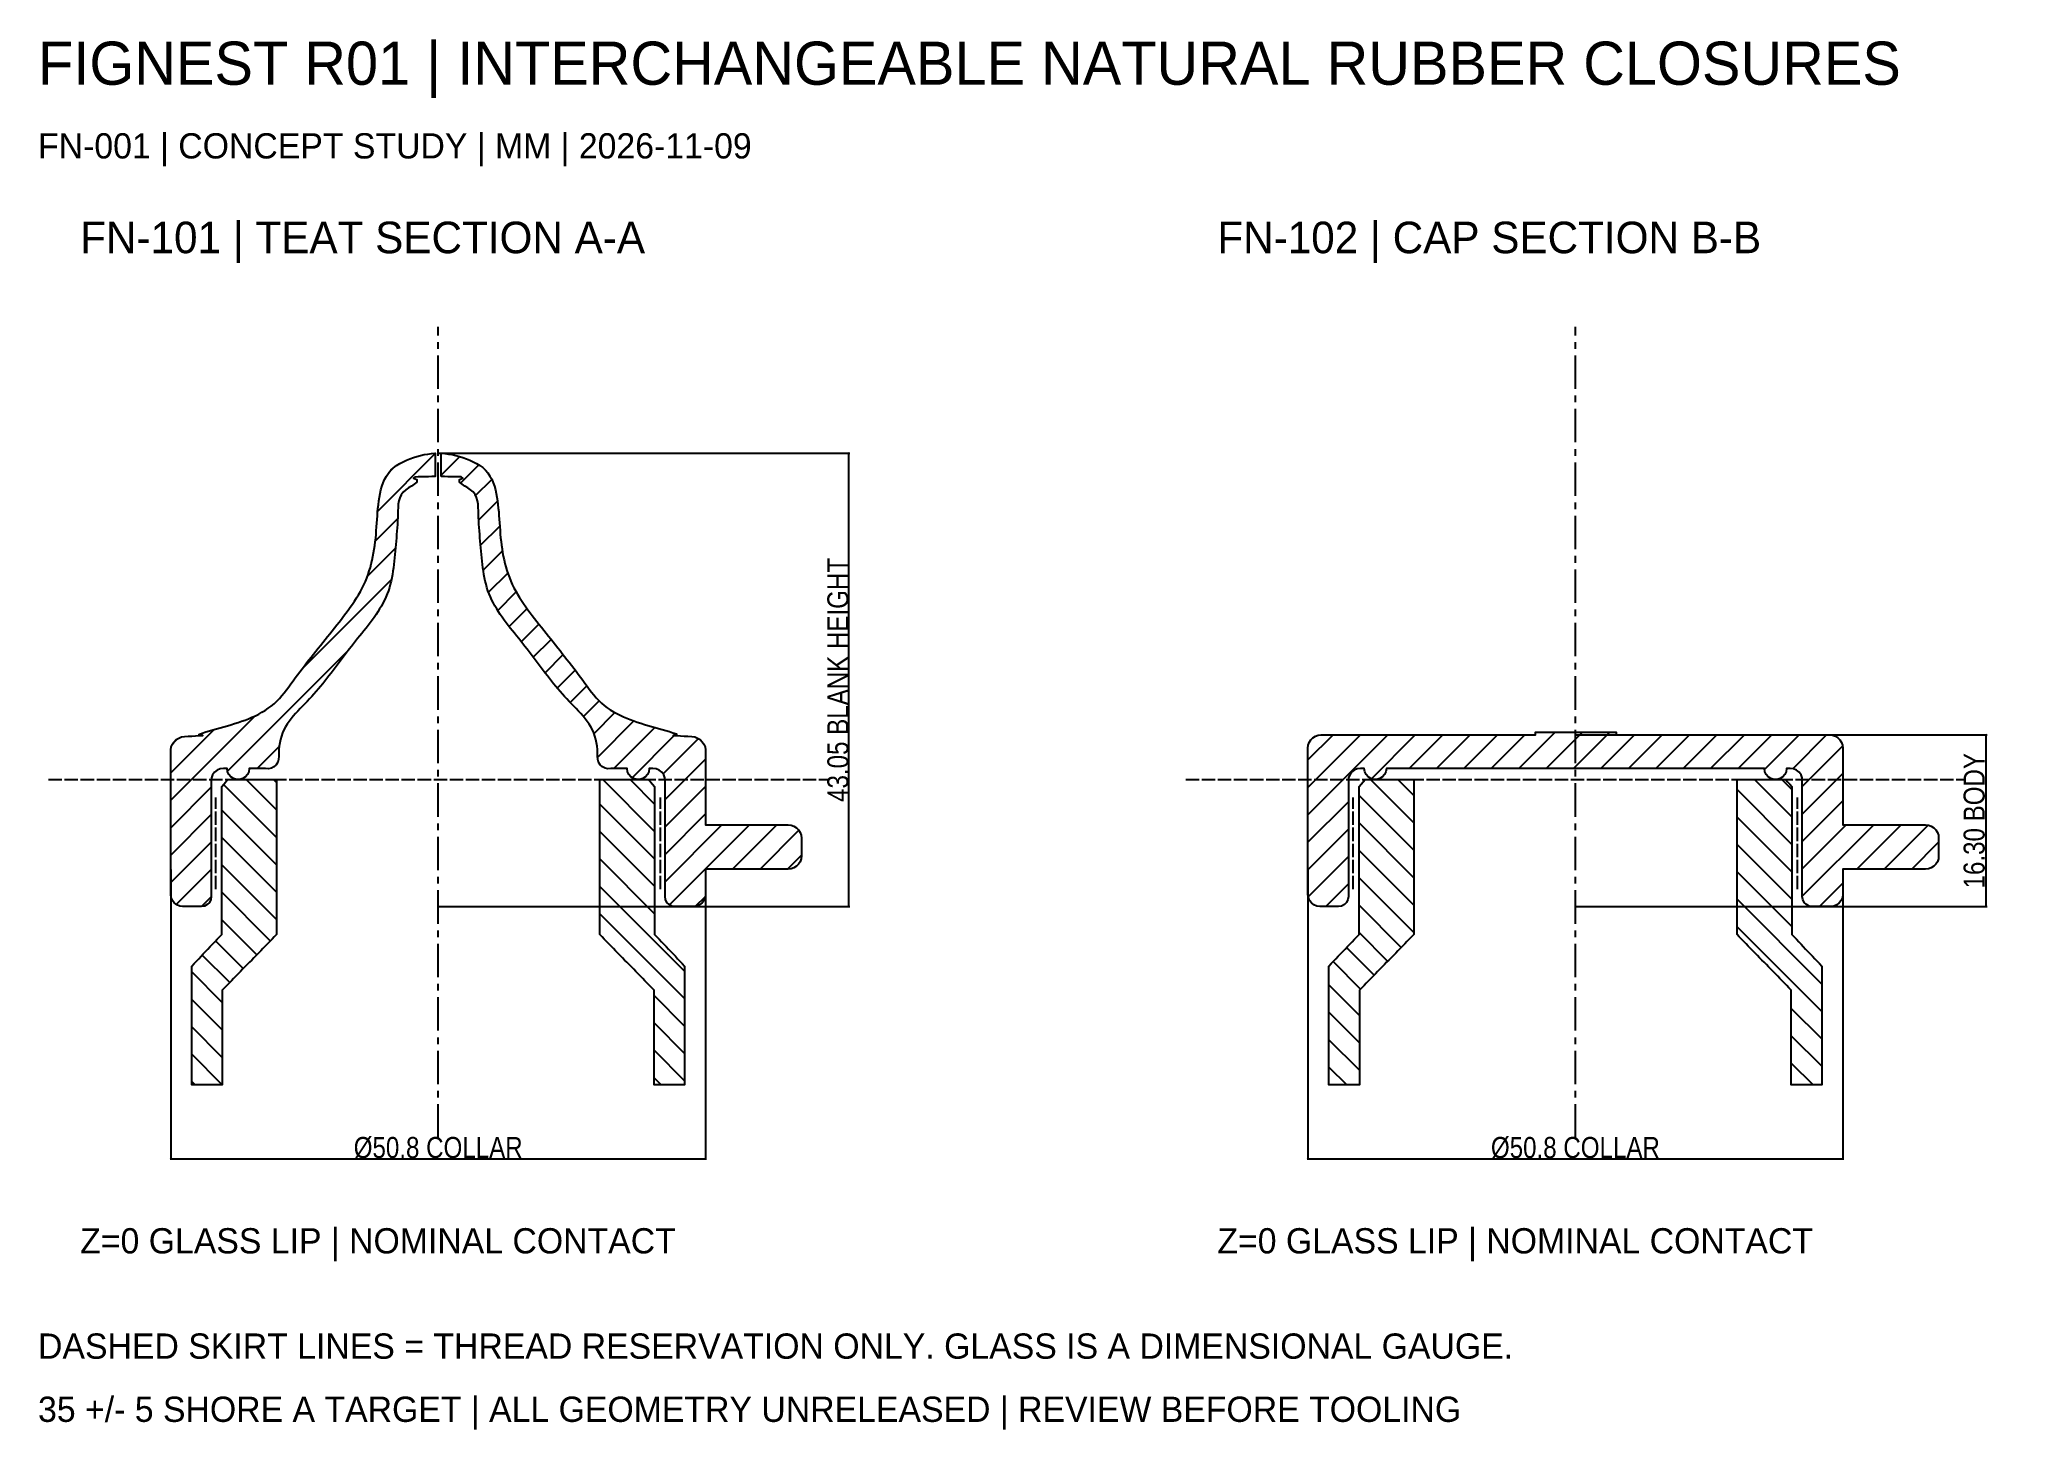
# Model space of a CAD drawing. Header units: millimetres. Extents: x -38 to 149, y -62 to 70.
import ezdxf

# ---------------------------------------------------------------- set-up
doc = ezdxf.new("R2010")
doc.units = ezdxf.units.MM
doc.linetypes.add('CENTER', pattern=[5.08, 3.175, -0.635, 0.635, -0.635])
doc.linetypes.add('DASHED', pattern=[1.524, 1.27, -0.254])
for name, color, linetype in [('FN_CENTER', 8, 'Continuous'), ('FN_DATUM', 3, 'Continuous'), ('FN_DIMS', 7, 'Continuous'), ('FN_GLASS_REF', 4, 'Continuous'), ('FN_HATCH_GLASS', 4, 'Continuous'), ('FN_HATCH_RUBBER', 32, 'Continuous'), ('FN_NOTES', 7, 'Continuous'), ('FN_RUBBER', 32, 'Continuous'), ('FN_THREAD_HOLD', 6, 'Continuous')]:
    doc.layers.add(name, color=color, linetype=linetype)
doc.styles.add('OpenSansCondensed-Light', font='OpenSansCondensed-Light.ttf')
doc.dimstyles.new('EZ_M_25_H25_CM', dxfattribs={"dimtxt": 0.0625, "dimasz": 0.0625, "dimexe": 0.09375, "dimexo": 0.03125, "dimgap": 0.025, "dimtad": 1, "dimlfac": 100, "dimzin": 12, "dimdsep": 46, "dimtxsty": 'OpenSansCondensed-Light', "dimtsz": 0.03125, "dimcen": 2.5, "dimazin": 3, "dimtfac": 0.5, "dimtmove": 2, "dimatfit": 3})

msp = doc.modelspace()

# ---------------------------------------------------------------- texts
at = {"layer": 'FN_NOTES'}
for s, height, p in [('FIGNEST R01 | INTERCHANGEABLE NATURAL RUBBER CLOSURES', 4.1, (-38, 66)), ('FN-001 | CONCEPT STUDY | MM | 2026-11-09', 2.4, (-38, 59)), ('FN-101 | TEAT SECTION A-A', 3, (-34, 50)), ('FN-102 | CAP SECTION B-B', 3, (74, 50)), ('Z=0 GLASS LIP | NOMINAL CONTACT', 2.4, (-34, -45)), ('Z=0 GLASS LIP | NOMINAL CONTACT', 2.4, (74, -45)), ('DASHED SKIRT LINES = THREAD RESERVATION ONLY. GLASS IS A DIMENSIONAL GAUGE.', 2.4, (-38, -55)), ('35 +/- 5 SHORE A TARGET | ALL GEOMETRY UNRELEASED | REVIEW BEFORE TOOLING', 2.4, (-38, -61))]:
    msp.add_text(s, height=height, dxfattribs=at).set_placement(p)

# ---------------------------------------------------------------- dimensions: what is measured, and where the dimension line sits
at = {"layer": 'FN_DIMS'}
for base, p1, p2, text in [((39, -12.05), (0, -12.05), (0, 31), '43.05 BLANK HEIGHT'), ((147, -12.05), (108, -12.05), (108, 4.25), '16.30 BODY')]:
    msp.add_linear_dim(base=base, p1=p1, p2=p2, angle=90, text=text, dimstyle='EZ_M_25_H25_CM', override={"dimscale": 1, "dimtxt": 2, "dimasz": 1.5, "dimdec": 2, "dimlfac": 1, "dimzin": 8}, dxfattribs=at).render()
for base, p1, p2 in [((-25.4, -36), (-25.4, -8.5), (25.4, -8.5)), ((82.6, -36), (82.6, -8.5), (133.4, -8.5))]:
    msp.add_linear_dim(base=base, p1=p1, p2=p2, text='%%c<> COLLAR', dimstyle='EZ_M_25_H25_CM', override={"dimscale": 1, "dimtxt": 2, "dimasz": 1.5, "dimdec": 2, "dimlfac": 1, "dimzin": 8}, dxfattribs=at).render()

# ---------------------------------------------------------------- hatches: boundary and pattern name
at = {"layer": 'FN_HATCH_GLASS'}
h = msp.add_hatch(dxfattribs=at)
h.set_pattern_fill('ANSI31', color=4, scale=0.58, angle=90)
h.paths.add_polyline_path([(-20.55, -0.65), (-20.35, -0.433), (-20.15, -0.217), (-19.95, 0), (-19.95, 0), (-19.643, 0), (-19.337, 0), (-19.03, 0), (-18.723, 0), (-18.417, 0), (-18.11, 0), (-17.803, 0), (-17.497, 0), (-17.19, 0), (-16.883, 0), (-16.577, 0), (-16.27, 0), (-15.963, 0), (-15.657, 0), (-15.35, 0), (-15.35, 0), (-15.35, -0.32), (-15.35, -0.639), (-15.35, -0.959), (-15.35, -1.278), (-15.35, -1.598), (-15.35, -1.917), (-15.35, -2.237), (-15.35, -2.557), (-15.35, -2.876), (-15.35, -3.196), (-15.35, -3.515), (-15.35, -3.835), (-15.35, -4.154), (-15.35, -4.474), (-15.35, -4.793), (-15.35, -5.113), (-15.35, -5.433), (-15.35, -5.752), (-15.35, -6.072), (-15.35, -6.391), (-15.35, -6.711), (-15.35, -7.03), (-15.35, -7.35), (-15.35, -7.67), (-15.35, -7.989), (-15.35, -8.309), (-15.35, -8.628), (-15.35, -8.948), (-15.35, -9.267), (-15.35, -9.587), (-15.35, -9.907), (-15.35, -10.226), (-15.35, -10.546), (-15.35, -10.865), (-15.35, -11.185), (-15.35, -11.504), (-15.35, -11.824), (-15.35, -12.143), (-15.35, -12.463), (-15.35, -12.783), (-15.35, -13.102), (-15.35, -13.422), (-15.35, -13.741), (-15.35, -14.061), (-15.35, -14.38), (-15.35, -14.7), (-15.35, -14.7), (-15.565, -14.921), (-15.779, -15.142), (-15.994, -15.363), (-16.208, -15.583), (-16.423, -15.804), (-16.637, -16.025), (-16.852, -16.246), (-17.067, -16.467), (-17.281, -16.688), (-17.496, -16.908), (-17.71, -17.129), (-17.925, -17.35), (-18.14, -17.571), (-18.354, -17.792), (-18.569, -18.013), (-18.783, -18.233), (-18.998, -18.454), (-19.213, -18.675), (-19.427, -18.896), (-19.642, -19.117), (-19.856, -19.338), (-20.071, -19.558), (-20.285, -19.779), (-20.5, -20), (-20.5, -20), (-20.5, -20.31), (-20.5, -20.621), (-20.5, -20.931), (-20.5, -21.241), (-20.5, -21.552), (-20.5, -21.862), (-20.5, -22.172), (-20.5, -22.483), (-20.5, -22.793), (-20.5, -23.103), (-20.5, -23.414), (-20.5, -23.724), (-20.5, -24.034), (-20.5, -24.345), (-20.5, -24.655), (-20.5, -24.966), (-20.5, -25.276), (-20.5, -25.586), (-20.5, -25.897), (-20.5, -26.207), (-20.5, -26.517), (-20.5, -26.828), (-20.5, -27.138), (-20.5, -27.448), (-20.5, -27.759), (-20.5, -28.069), (-20.5, -28.379), (-20.5, -28.69), (-20.5, -29), (-20.5, -29), (-20.79, -29), (-21.08, -29), (-21.37, -29), (-21.66, -29), (-21.95, -29), (-22.24, -29), (-22.53, -29), (-22.82, -29), (-23.11, -29), (-23.4, -29), (-23.4, -29), (-23.4, -28.686), (-23.4, -28.372), (-23.4, -28.058), (-23.4, -27.744), (-23.4, -27.431), (-23.4, -27.117), (-23.4, -26.803), (-23.4, -26.489), (-23.4, -26.175), (-23.4, -25.861), (-23.4, -25.547), (-23.4, -25.233), (-23.4, -24.919), (-23.4, -24.606), (-23.4, -24.292), (-23.4, -23.978), (-23.4, -23.664), (-23.4, -23.35), (-23.4, -23.036), (-23.4, -22.722), (-23.4, -22.408), (-23.4, -22.094), (-23.4, -21.781), (-23.4, -21.467), (-23.4, -21.153), (-23.4, -20.839), (-23.4, -20.525), (-23.4, -20.211), (-23.4, -19.897), (-23.4, -19.583), (-23.4, -19.269), (-23.4, -18.956), (-23.4, -18.642), (-23.4, -18.328), (-23.4, -18.014), (-23.4, -17.7), (-23.4, -17.7), (-23.181, -17.469), (-22.962, -17.238), (-22.742, -17.008), (-22.523, -16.777), (-22.304, -16.546), (-22.085, -16.315), (-21.865, -16.085), (-21.646, -15.854), (-21.427, -15.623), (-21.208, -15.392), (-20.988, -15.162), (-20.769, -14.931), (-20.55, -14.7), (-20.55, -14.7), (-20.55, -14.381), (-20.55, -14.061), (-20.55, -13.742), (-20.55, -13.423), (-20.55, -13.103), (-20.55, -12.784), (-20.55, -12.465), (-20.55, -12.145), (-20.55, -11.826), (-20.55, -11.507), (-20.55, -11.187), (-20.55, -10.868), (-20.55, -10.549), (-20.55, -10.23), (-20.55, -9.91), (-20.55, -9.591), (-20.55, -9.272), (-20.55, -8.952), (-20.55, -8.633), (-20.55, -8.314), (-20.55, -7.994), (-20.55, -7.675), (-20.55, -7.356), (-20.55, -7.036), (-20.55, -6.717), (-20.55, -6.398), (-20.55, -6.078), (-20.55, -5.759), (-20.55, -5.44), (-20.55, -5.12), (-20.55, -4.801), (-20.55, -4.482), (-20.55, -4.162), (-20.55, -3.843), (-20.55, -3.524), (-20.55, -3.205), (-20.55, -2.885), (-20.55, -2.566), (-20.55, -2.247), (-20.55, -1.927), (-20.55, -1.608), (-20.55, -1.289), (-20.55, -0.969), (-20.55, -0.65)])
h = msp.add_hatch(dxfattribs=at)
h.set_pattern_fill('ANSI31', color=4, scale=0.58, angle=90)
h.paths.add_polyline_path([(15.35, 0), (15.657, 0), (15.963, 0), (16.27, 0), (16.577, 0), (16.883, 0), (17.19, 0), (17.497, 0), (17.803, 0), (18.11, 0), (18.417, 0), (18.723, 0), (19.03, 0), (19.337, 0), (19.643, 0), (19.95, 0), (19.95, 0), (20.15, -0.217), (20.35, -0.433), (20.55, -0.65), (20.55, -0.65), (20.55, -0.969), (20.55, -1.289), (20.55, -1.608), (20.55, -1.927), (20.55, -2.247), (20.55, -2.566), (20.55, -2.885), (20.55, -3.205), (20.55, -3.524), (20.55, -3.843), (20.55, -4.162), (20.55, -4.482), (20.55, -4.801), (20.55, -5.12), (20.55, -5.44), (20.55, -5.759), (20.55, -6.078), (20.55, -6.398), (20.55, -6.717), (20.55, -7.036), (20.55, -7.356), (20.55, -7.675), (20.55, -7.994), (20.55, -8.314), (20.55, -8.633), (20.55, -8.952), (20.55, -9.272), (20.55, -9.591), (20.55, -9.91), (20.55, -10.23), (20.55, -10.549), (20.55, -10.868), (20.55, -11.187), (20.55, -11.507), (20.55, -11.826), (20.55, -12.145), (20.55, -12.465), (20.55, -12.784), (20.55, -13.103), (20.55, -13.423), (20.55, -13.742), (20.55, -14.061), (20.55, -14.381), (20.55, -14.7), (20.55, -14.7), (20.769, -14.931), (20.988, -15.162), (21.208, -15.392), (21.427, -15.623), (21.646, -15.854), (21.865, -16.085), (22.085, -16.315), (22.304, -16.546), (22.523, -16.777), (22.742, -17.008), (22.962, -17.238), (23.181, -17.469), (23.4, -17.7), (23.4, -17.7), (23.4, -18.014), (23.4, -18.328), (23.4, -18.642), (23.4, -18.956), (23.4, -19.269), (23.4, -19.583), (23.4, -19.897), (23.4, -20.211), (23.4, -20.525), (23.4, -20.839), (23.4, -21.153), (23.4, -21.467), (23.4, -21.781), (23.4, -22.094), (23.4, -22.408), (23.4, -22.722), (23.4, -23.036), (23.4, -23.35), (23.4, -23.664), (23.4, -23.978), (23.4, -24.292), (23.4, -24.606), (23.4, -24.919), (23.4, -25.233), (23.4, -25.547), (23.4, -25.861), (23.4, -26.175), (23.4, -26.489), (23.4, -26.803), (23.4, -27.117), (23.4, -27.431), (23.4, -27.744), (23.4, -28.058), (23.4, -28.372), (23.4, -28.686), (23.4, -29), (23.4, -29), (23.11, -29), (22.82, -29), (22.53, -29), (22.24, -29), (21.95, -29), (21.66, -29), (21.37, -29), (21.08, -29), (20.79, -29), (20.5, -29), (20.5, -29), (20.5, -28.69), (20.5, -28.379), (20.5, -28.069), (20.5, -27.759), (20.5, -27.448), (20.5, -27.138), (20.5, -26.828), (20.5, -26.517), (20.5, -26.207), (20.5, -25.897), (20.5, -25.586), (20.5, -25.276), (20.5, -24.966), (20.5, -24.655), (20.5, -24.345), (20.5, -24.034), (20.5, -23.724), (20.5, -23.414), (20.5, -23.103), (20.5, -22.793), (20.5, -22.483), (20.5, -22.172), (20.5, -21.862), (20.5, -21.552), (20.5, -21.241), (20.5, -20.931), (20.5, -20.621), (20.5, -20.31), (20.5, -20), (20.5, -20), (20.285, -19.779), (20.071, -19.558), (19.856, -19.338), (19.642, -19.117), (19.427, -18.896), (19.212, -18.675), (18.998, -18.454), (18.783, -18.233), (18.569, -18.013), (18.354, -17.792), (18.14, -17.571), (17.925, -17.35), (17.71, -17.129), (17.496, -16.908), (17.281, -16.688), (17.067, -16.467), (16.852, -16.246), (16.637, -16.025), (16.423, -15.804), (16.208, -15.583), (15.994, -15.363), (15.779, -15.142), (15.565, -14.921), (15.35, -14.7), (15.35, -14.7), (15.35, -14.38), (15.35, -14.061), (15.35, -13.741), (15.35, -13.422), (15.35, -13.102), (15.35, -12.783), (15.35, -12.463), (15.35, -12.143), (15.35, -11.824), (15.35, -11.504), (15.35, -11.185), (15.35, -10.865), (15.35, -10.546), (15.35, -10.226), (15.35, -9.907), (15.35, -9.587), (15.35, -9.267), (15.35, -8.948), (15.35, -8.628), (15.35, -8.309), (15.35, -7.989), (15.35, -7.67), (15.35, -7.35), (15.35, -7.03), (15.35, -6.711), (15.35, -6.391), (15.35, -6.072), (15.35, -5.752), (15.35, -5.433), (15.35, -5.113), (15.35, -4.793), (15.35, -4.474), (15.35, -4.154), (15.35, -3.835), (15.35, -3.515), (15.35, -3.196), (15.35, -2.876), (15.35, -2.557), (15.35, -2.237), (15.35, -1.917), (15.35, -1.598), (15.35, -1.278), (15.35, -0.959), (15.35, -0.639), (15.35, -0.32), (15.35, 0)])
h = msp.add_hatch(dxfattribs=at)
h.set_pattern_fill('ANSI31', color=4, scale=0.58, angle=90)
h.paths.add_polyline_path([(87.45, -0.65), (87.65, -0.433), (87.85, -0.217), (88.05, 0), (88.05, 0), (88.357, 0), (88.663, 0), (88.97, 0), (89.277, 0), (89.583, 0), (89.89, 0), (90.197, 0), (90.503, 0), (90.81, 0), (91.117, 0), (91.423, 0), (91.73, 0), (92.037, 0), (92.343, 0), (92.65, 0), (92.65, 0), (92.65, -0.32), (92.65, -0.639), (92.65, -0.959), (92.65, -1.278), (92.65, -1.598), (92.65, -1.917), (92.65, -2.237), (92.65, -2.557), (92.65, -2.876), (92.65, -3.196), (92.65, -3.515), (92.65, -3.835), (92.65, -4.154), (92.65, -4.474), (92.65, -4.793), (92.65, -5.113), (92.65, -5.433), (92.65, -5.752), (92.65, -6.072), (92.65, -6.391), (92.65, -6.711), (92.65, -7.03), (92.65, -7.35), (92.65, -7.67), (92.65, -7.989), (92.65, -8.309), (92.65, -8.628), (92.65, -8.948), (92.65, -9.267), (92.65, -9.587), (92.65, -9.907), (92.65, -10.226), (92.65, -10.546), (92.65, -10.865), (92.65, -11.185), (92.65, -11.504), (92.65, -11.824), (92.65, -12.143), (92.65, -12.463), (92.65, -12.783), (92.65, -13.102), (92.65, -13.422), (92.65, -13.741), (92.65, -14.061), (92.65, -14.38), (92.65, -14.7), (92.65, -14.7), (92.435, -14.921), (92.221, -15.142), (92.006, -15.363), (91.792, -15.583), (91.577, -15.804), (91.362, -16.025), (91.148, -16.246), (90.933, -16.467), (90.719, -16.688), (90.504, -16.908), (90.29, -17.129), (90.075, -17.35), (89.86, -17.571), (89.646, -17.792), (89.431, -18.013), (89.217, -18.233), (89.002, -18.454), (88.787, -18.675), (88.573, -18.896), (88.358, -19.117), (88.144, -19.338), (87.929, -19.558), (87.715, -19.779), (87.5, -20), (87.5, -20), (87.5, -20.31), (87.5, -20.621), (87.5, -20.931), (87.5, -21.241), (87.5, -21.552), (87.5, -21.862), (87.5, -22.172), (87.5, -22.483), (87.5, -22.793), (87.5, -23.103), (87.5, -23.414), (87.5, -23.724), (87.5, -24.034), (87.5, -24.345), (87.5, -24.655), (87.5, -24.966), (87.5, -25.276), (87.5, -25.586), (87.5, -25.897), (87.5, -26.207), (87.5, -26.517), (87.5, -26.828), (87.5, -27.138), (87.5, -27.448), (87.5, -27.759), (87.5, -28.069), (87.5, -28.379), (87.5, -28.69), (87.5, -29), (87.5, -29), (87.21, -29), (86.92, -29), (86.63, -29), (86.34, -29), (86.05, -29), (85.76, -29), (85.47, -29), (85.18, -29), (84.89, -29), (84.6, -29), (84.6, -29), (84.6, -28.686), (84.6, -28.372), (84.6, -28.058), (84.6, -27.744), (84.6, -27.431), (84.6, -27.117), (84.6, -26.803), (84.6, -26.489), (84.6, -26.175), (84.6, -25.861), (84.6, -25.547), (84.6, -25.233), (84.6, -24.919), (84.6, -24.606), (84.6, -24.292), (84.6, -23.978), (84.6, -23.664), (84.6, -23.35), (84.6, -23.036), (84.6, -22.722), (84.6, -22.408), (84.6, -22.094), (84.6, -21.781), (84.6, -21.467), (84.6, -21.153), (84.6, -20.839), (84.6, -20.525), (84.6, -20.211), (84.6, -19.897), (84.6, -19.583), (84.6, -19.269), (84.6, -18.956), (84.6, -18.642), (84.6, -18.328), (84.6, -18.014), (84.6, -17.7), (84.6, -17.7), (84.819, -17.469), (85.038, -17.238), (85.258, -17.008), (85.477, -16.777), (85.696, -16.546), (85.915, -16.315), (86.135, -16.085), (86.354, -15.854), (86.573, -15.623), (86.792, -15.392), (87.012, -15.162), (87.231, -14.931), (87.45, -14.7), (87.45, -14.7), (87.45, -14.381), (87.45, -14.061), (87.45, -13.742), (87.45, -13.423), (87.45, -13.103), (87.45, -12.784), (87.45, -12.465), (87.45, -12.145), (87.45, -11.826), (87.45, -11.507), (87.45, -11.187), (87.45, -10.868), (87.45, -10.549), (87.45, -10.23), (87.45, -9.91), (87.45, -9.591), (87.45, -9.272), (87.45, -8.952), (87.45, -8.633), (87.45, -8.314), (87.45, -7.994), (87.45, -7.675), (87.45, -7.356), (87.45, -7.036), (87.45, -6.717), (87.45, -6.398), (87.45, -6.078), (87.45, -5.759), (87.45, -5.44), (87.45, -5.12), (87.45, -4.801), (87.45, -4.482), (87.45, -4.162), (87.45, -3.843), (87.45, -3.524), (87.45, -3.205), (87.45, -2.885), (87.45, -2.566), (87.45, -2.247), (87.45, -1.927), (87.45, -1.608), (87.45, -1.289), (87.45, -0.969), (87.45, -0.65)])
h = msp.add_hatch(dxfattribs=at)
h.set_pattern_fill('ANSI31', color=4, scale=0.58, angle=90)
h.paths.add_polyline_path([(123.35, 0), (123.657, 0), (123.963, 0), (124.27, 0), (124.577, 0), (124.883, 0), (125.19, 0), (125.497, 0), (125.803, 0), (126.11, 0), (126.417, 0), (126.723, 0), (127.03, 0), (127.337, 0), (127.643, 0), (127.95, 0), (127.95, 0), (128.15, -0.217), (128.35, -0.433), (128.55, -0.65), (128.55, -0.65), (128.55, -0.969), (128.55, -1.289), (128.55, -1.608), (128.55, -1.927), (128.55, -2.247), (128.55, -2.566), (128.55, -2.885), (128.55, -3.205), (128.55, -3.524), (128.55, -3.843), (128.55, -4.162), (128.55, -4.482), (128.55, -4.801), (128.55, -5.12), (128.55, -5.44), (128.55, -5.759), (128.55, -6.078), (128.55, -6.398), (128.55, -6.717), (128.55, -7.036), (128.55, -7.356), (128.55, -7.675), (128.55, -7.994), (128.55, -8.314), (128.55, -8.633), (128.55, -8.952), (128.55, -9.272), (128.55, -9.591), (128.55, -9.91), (128.55, -10.23), (128.55, -10.549), (128.55, -10.868), (128.55, -11.187), (128.55, -11.507), (128.55, -11.826), (128.55, -12.145), (128.55, -12.465), (128.55, -12.784), (128.55, -13.103), (128.55, -13.423), (128.55, -13.742), (128.55, -14.061), (128.55, -14.381), (128.55, -14.7), (128.55, -14.7), (128.769, -14.931), (128.988, -15.162), (129.208, -15.392), (129.427, -15.623), (129.646, -15.854), (129.865, -16.085), (130.085, -16.315), (130.304, -16.546), (130.523, -16.777), (130.742, -17.008), (130.962, -17.238), (131.181, -17.469), (131.4, -17.7), (131.4, -17.7), (131.4, -18.014), (131.4, -18.328), (131.4, -18.642), (131.4, -18.956), (131.4, -19.269), (131.4, -19.583), (131.4, -19.897), (131.4, -20.211), (131.4, -20.525), (131.4, -20.839), (131.4, -21.153), (131.4, -21.467), (131.4, -21.781), (131.4, -22.094), (131.4, -22.408), (131.4, -22.722), (131.4, -23.036), (131.4, -23.35), (131.4, -23.664), (131.4, -23.978), (131.4, -24.292), (131.4, -24.606), (131.4, -24.919), (131.4, -25.233), (131.4, -25.547), (131.4, -25.861), (131.4, -26.175), (131.4, -26.489), (131.4, -26.803), (131.4, -27.117), (131.4, -27.431), (131.4, -27.744), (131.4, -28.058), (131.4, -28.372), (131.4, -28.686), (131.4, -29), (131.4, -29), (131.11, -29), (130.82, -29), (130.53, -29), (130.24, -29), (129.95, -29), (129.66, -29), (129.37, -29), (129.08, -29), (128.79, -29), (128.5, -29), (128.5, -29), (128.5, -28.69), (128.5, -28.379), (128.5, -28.069), (128.5, -27.759), (128.5, -27.448), (128.5, -27.138), (128.5, -26.828), (128.5, -26.517), (128.5, -26.207), (128.5, -25.897), (128.5, -25.586), (128.5, -25.276), (128.5, -24.966), (128.5, -24.655), (128.5, -24.345), (128.5, -24.034), (128.5, -23.724), (128.5, -23.414), (128.5, -23.103), (128.5, -22.793), (128.5, -22.483), (128.5, -22.172), (128.5, -21.862), (128.5, -21.552), (128.5, -21.241), (128.5, -20.931), (128.5, -20.621), (128.5, -20.31), (128.5, -20), (128.5, -20), (128.285, -19.779), (128.071, -19.558), (127.856, -19.338), (127.642, -19.117), (127.427, -18.896), (127.213, -18.675), (126.998, -18.454), (126.783, -18.233), (126.569, -18.013), (126.354, -17.792), (126.14, -17.571), (125.925, -17.35), (125.71, -17.129), (125.496, -16.908), (125.281, -16.688), (125.067, -16.467), (124.852, -16.246), (124.638, -16.025), (124.423, -15.804), (124.208, -15.583), (123.994, -15.363), (123.779, -15.142), (123.565, -14.921), (123.35, -14.7), (123.35, -14.7), (123.35, -14.38), (123.35, -14.061), (123.35, -13.741), (123.35, -13.422), (123.35, -13.102), (123.35, -12.783), (123.35, -12.463), (123.35, -12.143), (123.35, -11.824), (123.35, -11.504), (123.35, -11.185), (123.35, -10.865), (123.35, -10.546), (123.35, -10.226), (123.35, -9.907), (123.35, -9.587), (123.35, -9.267), (123.35, -8.948), (123.35, -8.628), (123.35, -8.309), (123.35, -7.989), (123.35, -7.67), (123.35, -7.35), (123.35, -7.03), (123.35, -6.711), (123.35, -6.391), (123.35, -6.072), (123.35, -5.752), (123.35, -5.433), (123.35, -5.113), (123.35, -4.793), (123.35, -4.474), (123.35, -4.154), (123.35, -3.835), (123.35, -3.515), (123.35, -3.196), (123.35, -2.876), (123.35, -2.557), (123.35, -2.237), (123.35, -1.917), (123.35, -1.598), (123.35, -1.278), (123.35, -0.959), (123.35, -0.639), (123.35, -0.32), (123.35, 0)])
at = {"layer": 'FN_HATCH_RUBBER'}
h = msp.add_hatch(dxfattribs=at)
h.set_pattern_fill('ANSI31', color=32, scale=0.58)
h.paths.add_polyline_path([(-24.1, 4.1), (-23.746, 4.121), (-23.392, 4.142), (-23.038, 4.163), (-22.686, 4.182), (-22.337, 4.205), (-22.511, 4.2), (-22.734, 4.295), (-22.404, 4.425), (-22.065, 4.53), (-21.726, 4.63), (-21.385, 4.727), (-21.044, 4.823), (-20.703, 4.92), (-20.363, 5.018), (-20.023, 5.118), (-19.684, 5.22), (-19.346, 5.324), (-19.009, 5.433), (-18.673, 5.546), (-18.34, 5.665), (-18.009, 5.792), (-17.682, 5.928), (-17.359, 6.074), (-17.042, 6.23), (-16.731, 6.399), (-16.427, 6.582), (-16.133, 6.778), (-15.849, 6.99), (-15.577, 7.217), (-15.318, 7.458), (-15.072, 7.713), (-14.84, 7.98), (-14.618, 8.256), (-14.404, 8.538), (-14.195, 8.824), (-13.987, 9.111), (-13.778, 9.396), (-13.566, 9.681), (-13.354, 9.964), (-13.14, 10.246), (-12.925, 10.527), (-12.709, 10.808), (-12.491, 11.087), (-12.274, 11.367), (-12.055, 11.645), (-11.836, 11.924), (-11.617, 12.201), (-11.397, 12.479), (-11.177, 12.756), (-10.956, 13.034), (-10.736, 13.311), (-10.515, 13.588), (-10.294, 13.865), (-10.074, 14.142), (-9.854, 14.419), (-9.633, 14.696), (-9.414, 14.974), (-9.195, 15.252), (-8.978, 15.532), (-8.763, 15.814), (-8.551, 16.098), (-8.343, 16.384), (-8.14, 16.674), (-7.942, 16.968), (-7.75, 17.265), (-7.565, 17.567), (-7.388, 17.874), (-7.22, 18.186), (-7.062, 18.502), (-6.915, 18.824), (-6.779, 19.151), (-6.655, 19.483), (-6.543, 19.819), (-6.441, 20.158), (-6.349, 20.5), (-6.266, 20.844), (-6.193, 21.191), (-6.127, 21.539), (-6.069, 21.888), (-6.018, 22.239), (-5.974, 22.59), (-5.935, 22.942), (-5.903, 23.294), (-5.874, 23.647), (-5.849, 24.001), (-5.825, 24.354), (-5.802, 24.707), (-5.777, 25.06), (-5.748, 25.413), (-5.716, 25.766), (-5.677, 26.118), (-5.632, 26.469), (-5.578, 26.819), (-5.513, 27.167), (-5.435, 27.513), (-5.341, 27.854), (-5.226, 28.189), (-5.088, 28.515), (-4.922, 28.828), (-4.725, 29.122), (-4.496, 29.391), (-4.236, 29.631), (-3.952, 29.844), (-3.652, 30.031), (-3.339, 30.196), (-3.017, 30.343), (-2.688, 30.474), (-2.354, 30.593), (-2.016, 30.699), (-1.674, 30.792), (-1.329, 30.869), (-0.98, 30.929), (-0.628, 30.971), (-0.275, 30.995), (-0.275, 30.995), (-0.275, 30.678), (-0.275, 30.362), (-0.275, 30.045), (-0.275, 29.729), (-0.275, 29.413), (-0.275, 29.096), (-0.275, 28.78), (-0.275, 28.78), (-0.595, 28.779), (-0.913, 28.778), (-1.236, 28.775), (-1.556, 28.771), (-1.892, 28.763), (-2.209, 28.746), (-2.329, 28.645), (-2.033, 28.51), (-2.02, 28.253), (-2.275, 28.059), (-2.545, 27.888), (-2.814, 27.716), (-3.074, 27.531), (-3.313, 27.319), (-3.51, 27.068), (-3.654, 26.784), (-3.745, 26.478), (-3.793, 26.163), (-3.812, 25.844), (-3.819, 25.525), (-3.828, 25.206), (-3.841, 24.887), (-3.857, 24.568), (-3.876, 24.25), (-3.897, 23.931), (-3.921, 23.613), (-3.946, 23.295), (-3.972, 22.977), (-3.999, 22.659), (-4.025, 22.34), (-4.051, 22.022), (-4.077, 21.704), (-4.105, 21.386), (-4.134, 21.068), (-4.167, 20.751), (-4.203, 20.434), (-4.244, 20.117), (-4.29, 19.801), (-4.343, 19.487), (-4.403, 19.173), (-4.471, 18.861), (-4.548, 18.552), (-4.635, 18.244), (-4.733, 17.941), (-4.843, 17.641), (-4.966, 17.346), (-5.099, 17.056), (-5.244, 16.772), (-5.397, 16.492), (-5.559, 16.217), (-5.728, 15.946), (-5.904, 15.68), (-6.086, 15.417), (-6.272, 15.158), (-6.462, 14.902), (-6.656, 14.648), (-6.852, 14.396), (-7.05, 14.146), (-7.25, 13.897), (-7.45, 13.648), (-7.65, 13.4), (-7.85, 13.151), (-8.049, 12.901), (-8.246, 12.65), (-8.442, 12.398), (-8.636, 12.145), (-8.829, 11.89), (-9.021, 11.636), (-9.213, 11.381), (-9.405, 11.126), (-9.597, 10.87), (-9.789, 10.616), (-9.982, 10.361), (-10.176, 10.108), (-10.371, 9.855), (-10.568, 9.604), (-10.767, 9.354), (-10.967, 9.106), (-11.17, 8.859), (-11.375, 8.615), (-11.583, 8.373), (-11.794, 8.133), (-12.008, 7.897), (-12.226, 7.663), (-12.446, 7.432), (-12.668, 7.202), (-12.89, 6.973), (-13.112, 6.744), (-13.331, 6.512), (-13.547, 6.276), (-13.757, 6.036), (-13.961, 5.791), (-14.155, 5.537), (-14.338, 5.276), (-14.506, 5.005), (-14.657, 4.723), (-14.787, 4.432), (-14.894, 4.131), (-14.977, 3.823), (-15.041, 3.51), (-15.087, 3.195), (-15.118, 2.877), (-15.137, 2.558), (-15.147, 2.239), (-15.15, 1.92), (-15.15, 1.92), (-15.234, 1.651), (-15.385, 1.414), (-15.593, 1.224), (-15.844, 1.095), (-16.119, 1.036), (-16.4, 1.05), (-16.4, 1.05), (-16.71, 1.05), (-17.02, 1.05), (-17.33, 1.05), (-17.64, 1.05), (-17.95, 1.05), (-17.95, 1.05), (-17.993, 0.754), (-18.117, 0.482), (-18.312, 0.256), (-18.564, 0.095), (-18.851, 0.011), (-19.149, 0.011), (-19.436, 0.095), (-19.688, 0.256), (-19.883, 0.482), (-20.007, 0.754), (-20.05, 1.05), (-20.05, 1.05), (-20.225, 1.05), (-20.4, 1.05), (-20.4, 1.05), (-20.711, 1.021), (-21.002, 0.905), (-21.248, 0.712), (-21.43, 0.458), (-21.534, 0.162), (-21.55, -0.15), (-21.55, -0.15), (-21.55, -0.463), (-21.55, -0.776), (-21.55, -1.089), (-21.55, -1.401), (-21.55, -1.714), (-21.55, -2.027), (-21.55, -2.34), (-21.55, -2.653), (-21.55, -2.966), (-21.55, -3.279), (-21.55, -3.591), (-21.55, -3.904), (-21.55, -4.217), (-21.55, -4.53), (-21.55, -4.843), (-21.55, -5.156), (-21.55, -5.469), (-21.55, -5.781), (-21.55, -6.094), (-21.55, -6.407), (-21.55, -6.72), (-21.55, -7.033), (-21.55, -7.346), (-21.55, -7.659), (-21.55, -7.971), (-21.55, -8.284), (-21.55, -8.597), (-21.55, -8.91), (-21.55, -9.223), (-21.55, -9.536), (-21.55, -9.849), (-21.55, -10.161), (-21.55, -10.474), (-21.55, -10.787), (-21.55, -11.1), (-21.55, -11.1), (-21.596, -11.394), (-21.731, -11.659), (-21.941, -11.869), (-22.206, -12.004), (-22.5, -12.05), (-22.5, -12.05), (-22.792, -12.05), (-23.083, -12.05), (-23.375, -12.05), (-23.667, -12.05), (-23.958, -12.05), (-24.25, -12.05), (-24.25, -12.05), (-24.548, -12.011), (-24.825, -11.896), (-25.063, -11.713), (-25.246, -11.475), (-25.361, -11.198), (-25.4, -10.9), (-25.4, -10.9), (-25.4, -10.587), (-25.4, -10.274), (-25.4, -9.962), (-25.4, -9.649), (-25.4, -9.336), (-25.4, -9.023), (-25.4, -8.71), (-25.4, -8.398), (-25.4, -8.085), (-25.4, -7.772), (-25.4, -7.459), (-25.4, -7.147), (-25.4, -6.834), (-25.4, -6.521), (-25.4, -6.208), (-25.4, -5.895), (-25.4, -5.583), (-25.4, -5.27), (-25.4, -4.957), (-25.4, -4.644), (-25.4, -4.331), (-25.4, -4.019), (-25.4, -3.706), (-25.4, -3.393), (-25.4, -3.08), (-25.4, -2.767), (-25.4, -2.455), (-25.4, -2.142), (-25.4, -1.829), (-25.4, -1.516), (-25.4, -1.203), (-25.4, -0.891), (-25.4, -0.578), (-25.4, -0.265), (-25.4, 0.048), (-25.4, 0.36), (-25.4, 0.673), (-25.4, 0.986), (-25.4, 1.299), (-25.4, 1.612), (-25.4, 1.924), (-25.4, 2.237), (-25.4, 2.55), (-25.4, 2.55), (-25.402, 2.832), (-25.348, 3.109), (-25.239, 3.369), (-25.081, 3.602), (-24.879, 3.799), (-24.641, 3.951), (-24.378, 4.053), (-24.1, 4.1)])
h = msp.add_hatch(dxfattribs=at)
h.set_pattern_fill('ANSI31', color=32, scale=0.58)
h.paths.add_polyline_path([(0.275, 28.78), (0.275, 29.096), (0.275, 29.413), (0.275, 29.729), (0.275, 30.045), (0.275, 30.362), (0.275, 30.678), (0.275, 30.995), (0.275, 30.995), (0.627, 30.971), (0.978, 30.929), (1.326, 30.87), (1.67, 30.793), (2.011, 30.701), (2.348, 30.595), (2.68, 30.477), (3.009, 30.347), (3.33, 30.201), (3.642, 30.036), (3.942, 29.85), (4.226, 29.64), (4.486, 29.401), (4.716, 29.134), (4.914, 28.842), (5.081, 28.531), (5.22, 28.206), (5.335, 27.873), (5.43, 27.533), (5.509, 27.189), (5.574, 26.842), (5.628, 26.493), (5.674, 26.143), (5.713, 25.792), (5.746, 25.44), (5.775, 25.088), (5.8, 24.736), (5.823, 24.384), (5.847, 24.032), (5.872, 23.68), (5.9, 23.328), (5.932, 22.976), (5.97, 22.625), (6.013, 22.275), (6.063, 21.925), (6.12, 21.577), (6.185, 21.23), (6.258, 20.884), (6.339, 20.541), (6.429, 20.2), (6.529, 19.861), (6.64, 19.526), (6.762, 19.195), (6.896, 18.868), (7.041, 18.546), (7.197, 18.23), (7.363, 17.918), (7.539, 17.612), (7.722, 17.31), (7.912, 17.013), (8.109, 16.719), (8.311, 16.43), (8.518, 16.144), (8.728, 15.86), (8.942, 15.579), (9.158, 15.3), (9.376, 15.022), (9.594, 14.745), (9.814, 14.469), (10.034, 14.192), (10.253, 13.916), (10.473, 13.64), (10.693, 13.364), (10.913, 13.088), (11.133, 12.811), (11.353, 12.535), (11.572, 12.258), (11.791, 11.981), (12.009, 11.704), (12.227, 11.426), (12.444, 11.148), (12.661, 10.869), (12.877, 10.59), (13.092, 10.309), (13.305, 10.028), (13.517, 9.746), (13.728, 9.463), (13.937, 9.178), (14.145, 8.893), (14.353, 8.608), (14.564, 8.325), (14.783, 8.048), (15.012, 7.78), (15.254, 7.522), (15.508, 7.278), (15.776, 7.048), (16.056, 6.833), (16.347, 6.633), (16.647, 6.448), (16.955, 6.276), (17.27, 6.116), (17.59, 5.968), (17.916, 5.83), (18.244, 5.701), (18.576, 5.58), (18.91, 5.465), (19.246, 5.356), (19.583, 5.251), (19.921, 5.148), (20.26, 5.048), (20.599, 4.95), (20.939, 4.853), (21.279, 4.757), (21.619, 4.66), (21.957, 4.562), (22.296, 4.46), (22.631, 4.343), (22.632, 4.204), (22.306, 4.203), (22.68, 4.183), (23.017, 4.164), (23.376, 4.143), (23.715, 4.123), (24.1, 4.1), (24.1, 4.1), (24.378, 4.053), (24.641, 3.951), (24.879, 3.799), (25.081, 3.602), (25.239, 3.369), (25.348, 3.109), (25.402, 2.832), (25.4, 2.55), (25.4, 2.55), (25.4, 2.239), (25.4, 1.927), (25.4, 1.616), (25.4, 1.305), (25.4, 0.993), (25.4, 0.682), (25.4, 0.37), (25.4, 0.059), (25.4, -0.252), (25.4, -0.564), (25.4, -0.875), (25.4, -1.186), (25.4, -1.498), (25.4, -1.809), (25.4, -2.12), (25.4, -2.432), (25.4, -2.743), (25.4, -3.055), (25.4, -3.366), (25.4, -3.677), (25.4, -3.989), (25.4, -4.3), (25.4, -4.3), (25.714, -4.3), (26.028, -4.3), (26.342, -4.3), (26.656, -4.3), (26.97, -4.3), (27.284, -4.3), (27.598, -4.3), (27.912, -4.3), (28.226, -4.3), (28.54, -4.3), (28.854, -4.3), (29.168, -4.3), (29.482, -4.3), (29.796, -4.3), (30.11, -4.3), (30.424, -4.3), (30.738, -4.3), (31.052, -4.3), (31.366, -4.3), (31.68, -4.3), (31.994, -4.3), (32.308, -4.3), (32.622, -4.3), (32.936, -4.3), (33.25, -4.3), (33.25, -4.3), (33.528, -4.331), (33.792, -4.424), (34.029, -4.573), (34.227, -4.771), (34.376, -5.008), (34.469, -5.272), (34.5, -5.55), (34.5, -5.55), (34.5, -5.833), (34.5, -6.117), (34.5, -6.4), (34.5, -6.683), (34.5, -6.967), (34.5, -7.25), (34.5, -7.25), (34.469, -7.528), (34.376, -7.792), (34.227, -8.029), (34.029, -8.227), (33.792, -8.376), (33.528, -8.469), (33.25, -8.5), (33.25, -8.5), (32.936, -8.5), (32.622, -8.5), (32.308, -8.5), (31.994, -8.5), (31.68, -8.5), (31.366, -8.5), (31.052, -8.5), (30.738, -8.5), (30.424, -8.5), (30.11, -8.5), (29.796, -8.5), (29.482, -8.5), (29.168, -8.5), (28.854, -8.5), (28.54, -8.5), (28.226, -8.5), (27.912, -8.5), (27.598, -8.5), (27.284, -8.5), (26.97, -8.5), (26.656, -8.5), (26.342, -8.5), (26.028, -8.5), (25.714, -8.5), (25.4, -8.5), (25.4, -8.5), (25.4, -8.8), (25.4, -9.1), (25.4, -9.4), (25.4, -9.7), (25.4, -10), (25.4, -10.3), (25.4, -10.6), (25.4, -10.9), (25.4, -10.9), (25.361, -11.198), (25.246, -11.475), (25.063, -11.713), (24.825, -11.896), (24.548, -12.011), (24.25, -12.05), (24.25, -12.05), (23.958, -12.05), (23.667, -12.05), (23.375, -12.05), (23.083, -12.05), (22.792, -12.05), (22.5, -12.05), (22.5, -12.05), (22.206, -12.004), (21.941, -11.869), (21.731, -11.659), (21.596, -11.394), (21.55, -11.1), (21.55, -11.1), (21.55, -10.787), (21.55, -10.474), (21.55, -10.161), (21.55, -9.849), (21.55, -9.536), (21.55, -9.223), (21.55, -8.91), (21.55, -8.597), (21.55, -8.284), (21.55, -7.971), (21.55, -7.659), (21.55, -7.346), (21.55, -7.033), (21.55, -6.72), (21.55, -6.407), (21.55, -6.094), (21.55, -5.781), (21.55, -5.469), (21.55, -5.156), (21.55, -4.843), (21.55, -4.53), (21.55, -4.217), (21.55, -3.904), (21.55, -3.591), (21.55, -3.279), (21.55, -2.966), (21.55, -2.653), (21.55, -2.34), (21.55, -2.027), (21.55, -1.714), (21.55, -1.401), (21.55, -1.089), (21.55, -0.776), (21.55, -0.463), (21.55, -0.15), (21.55, -0.15), (21.534, 0.162), (21.43, 0.458), (21.248, 0.712), (21.002, 0.905), (20.711, 1.021), (20.4, 1.05), (20.4, 1.05), (20.225, 1.05), (20.05, 1.05), (20.05, 1.05), (20.007, 0.754), (19.883, 0.482), (19.688, 0.256), (19.436, 0.095), (19.149, 0.011), (18.851, 0.011), (18.564, 0.095), (18.312, 0.256), (18.117, 0.482), (17.993, 0.754), (17.95, 1.05), (17.95, 1.05), (17.64, 1.05), (17.33, 1.05), (17.02, 1.05), (16.71, 1.05), (16.4, 1.05), (16.4, 1.05), (16.119, 1.036), (15.844, 1.095), (15.593, 1.224), (15.385, 1.414), (15.234, 1.651), (15.15, 1.92), (15.15, 1.92), (15.147, 2.239), (15.137, 2.559), (15.118, 2.877), (15.087, 3.195), (15.041, 3.511), (14.977, 3.824), (14.893, 4.132), (14.787, 4.432), (14.657, 4.724), (14.506, 5.005), (14.338, 5.276), (14.155, 5.538), (13.96, 5.791), (13.757, 6.037), (13.546, 6.277), (13.33, 6.513), (13.111, 6.745), (12.889, 6.974), (12.667, 7.203), (12.445, 7.433), (12.225, 7.664), (12.007, 7.898), (11.793, 8.135), (11.582, 8.374), (11.374, 8.616), (11.169, 8.861), (10.966, 9.107), (10.765, 9.356), (10.567, 9.606), (10.37, 9.857), (10.175, 10.11), (9.981, 10.363), (9.788, 10.618), (9.595, 10.873), (9.403, 11.128), (9.212, 11.383), (9.02, 11.638), (8.827, 11.893), (8.634, 12.147), (8.44, 12.4), (8.244, 12.653), (8.047, 12.904), (7.848, 13.154), (7.648, 13.403), (7.448, 13.651), (7.248, 13.9), (7.048, 14.149), (6.85, 14.399), (6.653, 14.651), (6.46, 14.905), (6.27, 15.161), (6.083, 15.421), (5.902, 15.683), (5.726, 15.95), (5.557, 16.221), (5.395, 16.496), (5.242, 16.776), (5.097, 17.061), (4.964, 17.351), (4.842, 17.646), (4.732, 17.945), (4.634, 18.249), (4.547, 18.556), (4.47, 18.866), (4.402, 19.178), (4.342, 19.492), (4.29, 19.807), (4.243, 20.123), (4.203, 20.439), (4.166, 20.756), (4.134, 21.074), (4.104, 21.392), (4.077, 21.71), (4.05, 22.028), (4.024, 22.346), (3.998, 22.665), (3.972, 22.983), (3.946, 23.301), (3.921, 23.619), (3.897, 23.938), (3.875, 24.256), (3.856, 24.575), (3.84, 24.894), (3.828, 25.213), (3.819, 25.532), (3.812, 25.851), (3.792, 26.17), (3.744, 26.485), (3.652, 26.79), (3.506, 27.074), (3.308, 27.323), (3.069, 27.535), (2.808, 27.72), (2.538, 27.892), (2.268, 28.063), (2.015, 28.257), (2.039, 28.513), (2.331, 28.646), (2.193, 28.748), (1.878, 28.763), (1.557, 28.771), (1.252, 28.775), (0.921, 28.778), (0.616, 28.779), (0.275, 28.78)])
h = msp.add_hatch(dxfattribs=at)
h.set_pattern_fill('ANSI31', color=32, scale=0.58)
h.paths.add_polyline_path([(111.879, 4.25), (112.195, 4.25), (112.512, 4.25), (112.829, 4.25), (113.146, 4.25), (113.462, 4.25), (113.779, 4.25), (114.096, 4.25), (114.413, 4.25), (114.729, 4.25), (115.046, 4.25), (115.363, 4.25), (115.68, 4.25), (115.996, 4.25), (116.313, 4.25), (116.63, 4.25), (116.946, 4.25), (117.263, 4.25), (117.58, 4.25), (117.897, 4.25), (118.213, 4.25), (118.53, 4.25), (118.847, 4.25), (119.164, 4.25), (119.48, 4.25), (119.797, 4.25), (120.114, 4.25), (120.431, 4.25), (120.747, 4.25), (121.064, 4.25), (121.381, 4.25), (121.698, 4.25), (122.014, 4.25), (122.331, 4.25), (122.648, 4.25), (122.965, 4.25), (123.281, 4.25), (123.598, 4.25), (123.915, 4.25), (124.232, 4.25), (124.548, 4.25), (124.865, 4.25), (125.182, 4.25), (125.498, 4.25), (125.815, 4.25), (126.132, 4.25), (126.449, 4.25), (126.765, 4.25), (127.082, 4.25), (127.399, 4.25), (127.716, 4.25), (128.032, 4.25), (128.349, 4.25), (128.666, 4.25), (128.983, 4.25), (129.299, 4.25), (129.616, 4.25), (129.933, 4.25), (130.25, 4.25), (130.566, 4.25), (130.883, 4.25), (131.2, 4.25), (131.517, 4.25), (131.833, 4.25), (132.15, 4.25), (132.15, 4.25), (132.427, 4.216), (132.69, 4.122), (132.926, 3.973), (133.123, 3.776), (133.272, 3.54), (133.366, 3.277), (133.4, 3), (133.4, 3), (133.4, 2.683), (133.4, 2.365), (133.4, 2.048), (133.4, 1.73), (133.4, 1.413), (133.4, 1.096), (133.4, 0.778), (133.4, 0.461), (133.4, 0.143), (133.4, -0.174), (133.4, -0.491), (133.4, -0.809), (133.4, -1.126), (133.4, -1.443), (133.4, -1.761), (133.4, -2.078), (133.4, -2.396), (133.4, -2.713), (133.4, -3.03), (133.4, -3.348), (133.4, -3.665), (133.4, -3.983), (133.4, -4.3), (133.4, -4.3), (133.714, -4.3), (134.028, -4.3), (134.342, -4.3), (134.656, -4.3), (134.97, -4.3), (135.284, -4.3), (135.598, -4.3), (135.912, -4.3), (136.226, -4.3), (136.54, -4.3), (136.854, -4.3), (137.168, -4.3), (137.482, -4.3), (137.796, -4.3), (138.11, -4.3), (138.424, -4.3), (138.738, -4.3), (139.052, -4.3), (139.366, -4.3), (139.68, -4.3), (139.994, -4.3), (140.308, -4.3), (140.622, -4.3), (140.936, -4.3), (141.25, -4.3), (141.25, -4.3), (141.528, -4.331), (141.792, -4.424), (142.029, -4.573), (142.227, -4.771), (142.376, -5.008), (142.469, -5.272), (142.5, -5.55), (142.5, -5.55), (142.5, -5.833), (142.5, -6.117), (142.5, -6.4), (142.5, -6.683), (142.5, -6.967), (142.5, -7.25), (142.5, -7.25), (142.469, -7.528), (142.376, -7.792), (142.227, -8.029), (142.029, -8.227), (141.792, -8.376), (141.528, -8.469), (141.25, -8.5), (141.25, -8.5), (140.936, -8.5), (140.622, -8.5), (140.308, -8.5), (139.994, -8.5), (139.68, -8.5), (139.366, -8.5), (139.052, -8.5), (138.738, -8.5), (138.424, -8.5), (138.11, -8.5), (137.796, -8.5), (137.482, -8.5), (137.168, -8.5), (136.854, -8.5), (136.54, -8.5), (136.226, -8.5), (135.912, -8.5), (135.598, -8.5), (135.284, -8.5), (134.97, -8.5), (134.656, -8.5), (134.342, -8.5), (134.028, -8.5), (133.714, -8.5), (133.4, -8.5), (133.4, -8.5), (133.4, -8.8), (133.4, -9.1), (133.4, -9.4), (133.4, -9.7), (133.4, -10), (133.4, -10.3), (133.4, -10.6), (133.4, -10.9), (133.4, -10.9), (133.361, -11.198), (133.246, -11.475), (133.063, -11.713), (132.825, -11.896), (132.548, -12.011), (132.25, -12.05), (132.25, -12.05), (131.958, -12.05), (131.667, -12.05), (131.375, -12.05), (131.083, -12.05), (130.792, -12.05), (130.5, -12.05), (130.5, -12.05), (130.206, -12.004), (129.941, -11.869), (129.731, -11.659), (129.596, -11.394), (129.55, -11.1), (129.55, -11.1), (129.55, -10.787), (129.55, -10.474), (129.55, -10.161), (129.55, -9.849), (129.55, -9.536), (129.55, -9.223), (129.55, -8.91), (129.55, -8.597), (129.55, -8.284), (129.55, -7.971), (129.55, -7.659), (129.55, -7.346), (129.55, -7.033), (129.55, -6.72), (129.55, -6.407), (129.55, -6.094), (129.55, -5.781), (129.55, -5.469), (129.55, -5.156), (129.55, -4.843), (129.55, -4.53), (129.55, -4.217), (129.55, -3.904), (129.55, -3.591), (129.55, -3.279), (129.55, -2.966), (129.55, -2.653), (129.55, -2.34), (129.55, -2.027), (129.55, -1.714), (129.55, -1.401), (129.55, -1.089), (129.55, -0.776), (129.55, -0.463), (129.55, -0.15), (129.55, -0.15), (129.534, 0.162), (129.43, 0.458), (129.248, 0.712), (129.002, 0.905), (128.711, 1.021), (128.4, 1.05), (128.4, 1.05), (128.225, 1.05), (128.05, 1.05), (128.05, 1.05), (128.007, 0.754), (127.883, 0.482), (127.688, 0.256), (127.436, 0.095), (127.149, 0.011), (126.851, 0.011), (126.564, 0.095), (126.312, 0.256), (126.117, 0.482), (125.993, 0.754), (125.95, 1.05), (125.95, 1.05), (125.632, 1.05), (125.315, 1.05), (124.997, 1.05), (124.679, 1.05), (124.362, 1.05), (124.044, 1.05), (123.726, 1.05), (123.408, 1.05), (123.091, 1.05), (122.773, 1.05), (122.455, 1.05), (122.138, 1.05), (121.82, 1.05), (121.502, 1.05), (121.185, 1.05), (120.867, 1.05), (120.549, 1.05), (120.231, 1.05), (119.914, 1.05), (119.596, 1.05), (119.278, 1.05), (118.961, 1.05), (118.643, 1.05), (118.325, 1.05), (118.008, 1.05), (117.69, 1.05), (117.372, 1.05), (117.054, 1.05), (116.737, 1.05), (116.419, 1.05), (116.101, 1.05), (115.784, 1.05), (115.466, 1.05), (115.148, 1.05), (114.831, 1.05), (114.513, 1.05), (114.195, 1.05), (113.877, 1.05), (113.56, 1.05), (113.242, 1.05), (112.924, 1.05), (112.607, 1.05), (112.289, 1.05), (111.971, 1.05), (111.654, 1.05), (111.336, 1.05), (111.018, 1.05), (110.7, 1.05), (110.383, 1.05), (110.065, 1.05), (109.747, 1.05), (109.43, 1.05), (109.112, 1.05), (108.794, 1.05), (108.477, 1.05), (108.159, 1.05), (107.841, 1.05), (107.523, 1.05), (107.206, 1.05), (106.888, 1.05), (106.57, 1.05), (106.253, 1.05), (105.935, 1.05), (105.617, 1.05), (105.3, 1.05), (104.982, 1.05), (104.664, 1.05), (104.346, 1.05), (104.029, 1.05), (103.711, 1.05), (103.393, 1.05), (103.076, 1.05), (102.758, 1.05), (102.44, 1.05), (102.123, 1.05), (101.805, 1.05), (101.487, 1.05), (101.169, 1.05), (100.852, 1.05), (100.534, 1.05), (100.216, 1.05), (99.899, 1.05), (99.581, 1.05), (99.263, 1.05), (98.946, 1.05), (98.628, 1.05), (98.31, 1.05), (97.992, 1.05), (97.675, 1.05), (97.357, 1.05), (97.039, 1.05), (96.722, 1.05), (96.404, 1.05), (96.086, 1.05), (95.769, 1.05), (95.451, 1.05), (95.133, 1.05), (94.815, 1.05), (94.498, 1.05), (94.18, 1.05), (93.862, 1.05), (93.545, 1.05), (93.227, 1.05), (92.909, 1.05), (92.592, 1.05), (92.274, 1.05), (91.956, 1.05), (91.638, 1.05), (91.321, 1.05), (91.003, 1.05), (90.685, 1.05), (90.368, 1.05), (90.05, 1.05), (90.05, 1.05), (90.007, 0.754), (89.883, 0.482), (89.688, 0.256), (89.436, 0.095), (89.149, 0.011), (88.851, 0.011), (88.564, 0.095), (88.312, 0.256), (88.117, 0.482), (87.993, 0.754), (87.95, 1.05), (87.95, 1.05), (87.775, 1.05), (87.6, 1.05), (87.6, 1.05), (87.289, 1.021), (86.998, 0.905), (86.752, 0.712), (86.57, 0.458), (86.466, 0.162), (86.45, -0.15), (86.45, -0.15), (86.45, -0.463), (86.45, -0.776), (86.45, -1.089), (86.45, -1.401), (86.45, -1.714), (86.45, -2.027), (86.45, -2.34), (86.45, -2.653), (86.45, -2.966), (86.45, -3.279), (86.45, -3.591), (86.45, -3.904), (86.45, -4.217), (86.45, -4.53), (86.45, -4.843), (86.45, -5.156), (86.45, -5.469), (86.45, -5.781), (86.45, -6.094), (86.45, -6.407), (86.45, -6.72), (86.45, -7.033), (86.45, -7.346), (86.45, -7.659), (86.45, -7.971), (86.45, -8.284), (86.45, -8.597), (86.45, -8.91), (86.45, -9.223), (86.45, -9.536), (86.45, -9.849), (86.45, -10.161), (86.45, -10.474), (86.45, -10.787), (86.45, -11.1), (86.45, -11.1), (86.404, -11.394), (86.269, -11.659), (86.059, -11.869), (85.794, -12.004), (85.5, -12.05), (85.5, -12.05), (85.208, -12.05), (84.917, -12.05), (84.625, -12.05), (84.333, -12.05), (84.042, -12.05), (83.75, -12.05), (83.75, -12.05), (83.452, -12.011), (83.175, -11.896), (82.937, -11.713), (82.754, -11.475), (82.639, -11.198), (82.6, -10.9), (82.6, -10.9), (82.6, -10.584), (82.6, -10.268), (82.6, -9.952), (82.6, -9.636), (82.6, -9.32), (82.6, -9.005), (82.6, -8.689), (82.6, -8.373), (82.6, -8.057), (82.6, -7.741), (82.6, -7.425), (82.6, -7.109), (82.6, -6.793), (82.6, -6.477), (82.6, -6.161), (82.6, -5.845), (82.6, -5.53), (82.6, -5.214), (82.6, -4.898), (82.6, -4.582), (82.6, -4.266), (82.6, -3.95), (82.6, -3.634), (82.6, -3.318), (82.6, -3.002), (82.6, -2.686), (82.6, -2.37), (82.6, -2.055), (82.6, -1.739), (82.6, -1.423), (82.6, -1.107), (82.6, -0.791), (82.6, -0.475), (82.6, -0.159), (82.6, 0.157), (82.6, 0.473), (82.6, 0.789), (82.6, 1.105), (82.6, 1.42), (82.6, 1.736), (82.6, 2.052), (82.6, 2.368), (82.6, 2.684), (82.6, 3), (82.6, 3), (82.634, 3.277), (82.728, 3.54), (82.877, 3.776), (83.074, 3.973), (83.31, 4.122), (83.573, 4.216), (83.85, 4.25), (83.85, 4.25), (84.168, 4.25), (84.486, 4.25), (84.804, 4.25), (85.122, 4.25), (85.441, 4.25), (85.759, 4.25), (86.077, 4.25), (86.395, 4.25), (86.713, 4.25), (87.031, 4.25), (87.349, 4.25), (87.667, 4.25), (87.986, 4.25), (88.304, 4.25), (88.622, 4.25), (88.94, 4.25), (89.258, 4.25), (89.576, 4.25), (89.894, 4.25), (90.212, 4.25), (90.531, 4.25), (90.849, 4.25), (91.167, 4.25), (91.485, 4.25), (91.803, 4.25), (92.121, 4.25), (92.439, 4.25), (92.757, 4.25), (93.076, 4.25), (93.394, 4.25), (93.712, 4.25), (94.03, 4.25), (94.348, 4.25), (94.666, 4.25), (94.984, 4.25), (95.302, 4.25), (95.621, 4.25), (95.939, 4.25), (96.257, 4.25), (96.575, 4.25), (96.893, 4.25), (97.211, 4.25), (97.529, 4.25), (97.847, 4.25), (98.166, 4.25), (98.484, 4.25), (98.802, 4.25), (99.12, 4.25), (99.438, 4.25), (99.756, 4.25), (100.074, 4.25), (100.392, 4.25), (100.711, 4.25), (101.029, 4.25), (101.347, 4.25), (101.665, 4.25), (101.983, 4.25), (102.301, 4.25), (102.619, 4.25), (102.937, 4.25), (103.256, 4.25), (103.574, 4.25), (103.892, 4.25), (104.21, 4.25), (104.21, 4.25), (104.21, 4.5), (104.21, 4.5), (104.529, 4.5), (104.849, 4.5), (105.168, 4.5), (105.488, 4.5), (105.808, 4.5), (106.127, 4.5), (106.447, 4.5), (106.766, 4.5), (107.086, 4.5), (107.405, 4.5), (107.725, 4.5), (108.044, 4.5), (108.364, 4.5), (108.683, 4.5), (109.003, 4.5), (109.322, 4.5), (109.642, 4.5), (109.961, 4.5), (110.281, 4.5), (110.601, 4.5), (110.92, 4.5), (111.24, 4.5), (111.559, 4.5), (111.879, 4.5), (111.879, 4.5), (111.879, 4.25)])

# ---------------------------------------------------------------- linework, layer by layer
at = {"layer": 'FN_CENTER', "linetype": 'CENTER'}
for p, q in [((0, -34), (0, 43)), ((108, -34), (108, 43))]:
    msp.add_line(p, q, dxfattribs=at)
at = {"layer": 'FN_DATUM', "linetype": 'DASHED'}
for p, q in [((-37, 0), (37, 0)), ((71, 0), (145, 0))]:
    msp.add_line(p, q, dxfattribs=at)
at = {"layer": 'FN_GLASS_REF'}
for points in [[(-20.55, -0.65), (-20.35, -0.433), (-20.15, -0.217), (-19.95, 0), (-19.95, 0), (-19.643, 0), (-19.337, 0), (-19.03, 0), (-18.723, 0), (-18.417, 0), (-18.11, 0), (-17.803, 0), (-17.497, 0), (-17.19, 0), (-16.883, 0), (-16.577, 0), (-16.27, 0), (-15.963, 0), (-15.657, 0), (-15.35, 0), (-15.35, 0), (-15.35, -0.32), (-15.35, -0.639), (-15.35, -0.959), (-15.35, -1.278), (-15.35, -1.598), (-15.35, -1.917), (-15.35, -2.237), (-15.35, -2.557), (-15.35, -2.876), (-15.35, -3.196), (-15.35, -3.515), (-15.35, -3.835), (-15.35, -4.154), (-15.35, -4.474), (-15.35, -4.793), (-15.35, -5.113), (-15.35, -5.433), (-15.35, -5.752), (-15.35, -6.072), (-15.35, -6.391), (-15.35, -6.711), (-15.35, -7.03), (-15.35, -7.35), (-15.35, -7.67), (-15.35, -7.989), (-15.35, -8.309), (-15.35, -8.628), (-15.35, -8.948), (-15.35, -9.267), (-15.35, -9.587), (-15.35, -9.907), (-15.35, -10.226), (-15.35, -10.546), (-15.35, -10.865), (-15.35, -11.185), (-15.35, -11.504), (-15.35, -11.824), (-15.35, -12.143), (-15.35, -12.463), (-15.35, -12.783), (-15.35, -13.102), (-15.35, -13.422), (-15.35, -13.741), (-15.35, -14.061), (-15.35, -14.38), (-15.35, -14.7), (-15.35, -14.7), (-15.565, -14.921), (-15.779, -15.142), (-15.994, -15.363), (-16.208, -15.583), (-16.423, -15.804), (-16.637, -16.025), (-16.852, -16.246), (-17.067, -16.467), (-17.281, -16.688), (-17.496, -16.908), (-17.71, -17.129), (-17.925, -17.35), (-18.14, -17.571), (-18.354, -17.792), (-18.569, -18.013), (-18.783, -18.233), (-18.998, -18.454), (-19.213, -18.675), (-19.427, -18.896), (-19.642, -19.117), (-19.856, -19.338), (-20.071, -19.558), (-20.285, -19.779), (-20.5, -20), (-20.5, -20), (-20.5, -20.31), (-20.5, -20.621), (-20.5, -20.931), (-20.5, -21.241), (-20.5, -21.552), (-20.5, -21.862), (-20.5, -22.172), (-20.5, -22.483), (-20.5, -22.793), (-20.5, -23.103), (-20.5, -23.414), (-20.5, -23.724), (-20.5, -24.034), (-20.5, -24.345), (-20.5, -24.655), (-20.5, -24.966), (-20.5, -25.276), (-20.5, -25.586), (-20.5, -25.897), (-20.5, -26.207), (-20.5, -26.517), (-20.5, -26.828), (-20.5, -27.138), (-20.5, -27.448), (-20.5, -27.759), (-20.5, -28.069), (-20.5, -28.379), (-20.5, -28.69), (-20.5, -29), (-20.5, -29), (-20.79, -29), (-21.08, -29), (-21.37, -29), (-21.66, -29), (-21.95, -29), (-22.24, -29), (-22.53, -29), (-22.82, -29), (-23.11, -29), (-23.4, -29), (-23.4, -29), (-23.4, -28.686), (-23.4, -28.372), (-23.4, -28.058), (-23.4, -27.744), (-23.4, -27.431), (-23.4, -27.117), (-23.4, -26.803), (-23.4, -26.489), (-23.4, -26.175), (-23.4, -25.861), (-23.4, -25.547), (-23.4, -25.233), (-23.4, -24.919), (-23.4, -24.606), (-23.4, -24.292), (-23.4, -23.978), (-23.4, -23.664), (-23.4, -23.35), (-23.4, -23.036), (-23.4, -22.722), (-23.4, -22.408), (-23.4, -22.094), (-23.4, -21.781), (-23.4, -21.467), (-23.4, -21.153), (-23.4, -20.839), (-23.4, -20.525), (-23.4, -20.211), (-23.4, -19.897), (-23.4, -19.583), (-23.4, -19.269), (-23.4, -18.956), (-23.4, -18.642), (-23.4, -18.328), (-23.4, -18.014), (-23.4, -17.7), (-23.4, -17.7), (-23.181, -17.469), (-22.962, -17.238), (-22.742, -17.008), (-22.523, -16.777), (-22.304, -16.546), (-22.085, -16.315), (-21.865, -16.085), (-21.646, -15.854), (-21.427, -15.623), (-21.208, -15.392), (-20.988, -15.162), (-20.769, -14.931), (-20.55, -14.7), (-20.55, -14.7), (-20.55, -14.381), (-20.55, -14.061), (-20.55, -13.742), (-20.55, -13.423), (-20.55, -13.103), (-20.55, -12.784), (-20.55, -12.465), (-20.55, -12.145), (-20.55, -11.826), (-20.55, -11.507), (-20.55, -11.187), (-20.55, -10.868), (-20.55, -10.549), (-20.55, -10.23), (-20.55, -9.91), (-20.55, -9.591), (-20.55, -9.272), (-20.55, -8.952), (-20.55, -8.633), (-20.55, -8.314), (-20.55, -7.994), (-20.55, -7.675), (-20.55, -7.356), (-20.55, -7.036), (-20.55, -6.717), (-20.55, -6.398), (-20.55, -6.078), (-20.55, -5.759), (-20.55, -5.44), (-20.55, -5.12), (-20.55, -4.801), (-20.55, -4.482), (-20.55, -4.162), (-20.55, -3.843), (-20.55, -3.524), (-20.55, -3.205), (-20.55, -2.885), (-20.55, -2.566), (-20.55, -2.247), (-20.55, -1.927), (-20.55, -1.608), (-20.55, -1.289), (-20.55, -0.969), (-20.55, -0.65)], [(15.35, 0), (15.657, 0), (15.963, 0), (16.27, 0), (16.577, 0), (16.883, 0), (17.19, 0), (17.497, 0), (17.803, 0), (18.11, 0), (18.417, 0), (18.723, 0), (19.03, 0), (19.337, 0), (19.643, 0), (19.95, 0), (19.95, 0), (20.15, -0.217), (20.35, -0.433), (20.55, -0.65), (20.55, -0.65), (20.55, -0.969), (20.55, -1.289), (20.55, -1.608), (20.55, -1.927), (20.55, -2.247), (20.55, -2.566), (20.55, -2.885), (20.55, -3.205), (20.55, -3.524), (20.55, -3.843), (20.55, -4.162), (20.55, -4.482), (20.55, -4.801), (20.55, -5.12), (20.55, -5.44), (20.55, -5.759), (20.55, -6.078), (20.55, -6.398), (20.55, -6.717), (20.55, -7.036), (20.55, -7.356), (20.55, -7.675), (20.55, -7.994), (20.55, -8.314), (20.55, -8.633), (20.55, -8.952), (20.55, -9.272), (20.55, -9.591), (20.55, -9.91), (20.55, -10.23), (20.55, -10.549), (20.55, -10.868), (20.55, -11.187), (20.55, -11.507), (20.55, -11.826), (20.55, -12.145), (20.55, -12.465), (20.55, -12.784), (20.55, -13.103), (20.55, -13.423), (20.55, -13.742), (20.55, -14.061), (20.55, -14.381), (20.55, -14.7), (20.55, -14.7), (20.769, -14.931), (20.988, -15.162), (21.208, -15.392), (21.427, -15.623), (21.646, -15.854), (21.865, -16.085), (22.085, -16.315), (22.304, -16.546), (22.523, -16.777), (22.742, -17.008), (22.962, -17.238), (23.181, -17.469), (23.4, -17.7), (23.4, -17.7), (23.4, -18.014), (23.4, -18.328), (23.4, -18.642), (23.4, -18.956), (23.4, -19.269), (23.4, -19.583), (23.4, -19.897), (23.4, -20.211), (23.4, -20.525), (23.4, -20.839), (23.4, -21.153), (23.4, -21.467), (23.4, -21.781), (23.4, -22.094), (23.4, -22.408), (23.4, -22.722), (23.4, -23.036), (23.4, -23.35), (23.4, -23.664), (23.4, -23.978), (23.4, -24.292), (23.4, -24.606), (23.4, -24.919), (23.4, -25.233), (23.4, -25.547), (23.4, -25.861), (23.4, -26.175), (23.4, -26.489), (23.4, -26.803), (23.4, -27.117), (23.4, -27.431), (23.4, -27.744), (23.4, -28.058), (23.4, -28.372), (23.4, -28.686), (23.4, -29), (23.4, -29), (23.11, -29), (22.82, -29), (22.53, -29), (22.24, -29), (21.95, -29), (21.66, -29), (21.37, -29), (21.08, -29), (20.79, -29), (20.5, -29), (20.5, -29), (20.5, -28.69), (20.5, -28.379), (20.5, -28.069), (20.5, -27.759), (20.5, -27.448), (20.5, -27.138), (20.5, -26.828), (20.5, -26.517), (20.5, -26.207), (20.5, -25.897), (20.5, -25.586), (20.5, -25.276), (20.5, -24.966), (20.5, -24.655), (20.5, -24.345), (20.5, -24.034), (20.5, -23.724), (20.5, -23.414), (20.5, -23.103), (20.5, -22.793), (20.5, -22.483), (20.5, -22.172), (20.5, -21.862), (20.5, -21.552), (20.5, -21.241), (20.5, -20.931), (20.5, -20.621), (20.5, -20.31), (20.5, -20), (20.5, -20), (20.285, -19.779), (20.071, -19.558), (19.856, -19.338), (19.642, -19.117), (19.427, -18.896), (19.212, -18.675), (18.998, -18.454), (18.783, -18.233), (18.569, -18.013), (18.354, -17.792), (18.14, -17.571), (17.925, -17.35), (17.71, -17.129), (17.496, -16.908), (17.281, -16.688), (17.067, -16.467), (16.852, -16.246), (16.637, -16.025), (16.423, -15.804), (16.208, -15.583), (15.994, -15.363), (15.779, -15.142), (15.565, -14.921), (15.35, -14.7), (15.35, -14.7), (15.35, -14.38), (15.35, -14.061), (15.35, -13.741), (15.35, -13.422), (15.35, -13.102), (15.35, -12.783), (15.35, -12.463), (15.35, -12.143), (15.35, -11.824), (15.35, -11.504), (15.35, -11.185), (15.35, -10.865), (15.35, -10.546), (15.35, -10.226), (15.35, -9.907), (15.35, -9.587), (15.35, -9.267), (15.35, -8.948), (15.35, -8.628), (15.35, -8.309), (15.35, -7.989), (15.35, -7.67), (15.35, -7.35), (15.35, -7.03), (15.35, -6.711), (15.35, -6.391), (15.35, -6.072), (15.35, -5.752), (15.35, -5.433), (15.35, -5.113), (15.35, -4.793), (15.35, -4.474), (15.35, -4.154), (15.35, -3.835), (15.35, -3.515), (15.35, -3.196), (15.35, -2.876), (15.35, -2.557), (15.35, -2.237), (15.35, -1.917), (15.35, -1.598), (15.35, -1.278), (15.35, -0.959), (15.35, -0.639), (15.35, -0.32), (15.35, 0)], [(87.45, -0.65), (87.65, -0.433), (87.85, -0.217), (88.05, 0), (88.05, 0), (88.357, 0), (88.663, 0), (88.97, 0), (89.277, 0), (89.583, 0), (89.89, 0), (90.197, 0), (90.503, 0), (90.81, 0), (91.117, 0), (91.423, 0), (91.73, 0), (92.037, 0), (92.343, 0), (92.65, 0), (92.65, 0), (92.65, -0.32), (92.65, -0.639), (92.65, -0.959), (92.65, -1.278), (92.65, -1.598), (92.65, -1.917), (92.65, -2.237), (92.65, -2.557), (92.65, -2.876), (92.65, -3.196), (92.65, -3.515), (92.65, -3.835), (92.65, -4.154), (92.65, -4.474), (92.65, -4.793), (92.65, -5.113), (92.65, -5.433), (92.65, -5.752), (92.65, -6.072), (92.65, -6.391), (92.65, -6.711), (92.65, -7.03), (92.65, -7.35), (92.65, -7.67), (92.65, -7.989), (92.65, -8.309), (92.65, -8.628), (92.65, -8.948), (92.65, -9.267), (92.65, -9.587), (92.65, -9.907), (92.65, -10.226), (92.65, -10.546), (92.65, -10.865), (92.65, -11.185), (92.65, -11.504), (92.65, -11.824), (92.65, -12.143), (92.65, -12.463), (92.65, -12.783), (92.65, -13.102), (92.65, -13.422), (92.65, -13.741), (92.65, -14.061), (92.65, -14.38), (92.65, -14.7), (92.65, -14.7), (92.435, -14.921), (92.221, -15.142), (92.006, -15.363), (91.792, -15.583), (91.577, -15.804), (91.362, -16.025), (91.148, -16.246), (90.933, -16.467), (90.719, -16.688), (90.504, -16.908), (90.29, -17.129), (90.075, -17.35), (89.86, -17.571), (89.646, -17.792), (89.431, -18.013), (89.217, -18.233), (89.002, -18.454), (88.787, -18.675), (88.573, -18.896), (88.358, -19.117), (88.144, -19.338), (87.929, -19.558), (87.715, -19.779), (87.5, -20), (87.5, -20), (87.5, -20.31), (87.5, -20.621), (87.5, -20.931), (87.5, -21.241), (87.5, -21.552), (87.5, -21.862), (87.5, -22.172), (87.5, -22.483), (87.5, -22.793), (87.5, -23.103), (87.5, -23.414), (87.5, -23.724), (87.5, -24.034), (87.5, -24.345), (87.5, -24.655), (87.5, -24.966), (87.5, -25.276), (87.5, -25.586), (87.5, -25.897), (87.5, -26.207), (87.5, -26.517), (87.5, -26.828), (87.5, -27.138), (87.5, -27.448), (87.5, -27.759), (87.5, -28.069), (87.5, -28.379), (87.5, -28.69), (87.5, -29), (87.5, -29), (87.21, -29), (86.92, -29), (86.63, -29), (86.34, -29), (86.05, -29), (85.76, -29), (85.47, -29), (85.18, -29), (84.89, -29), (84.6, -29), (84.6, -29), (84.6, -28.686), (84.6, -28.372), (84.6, -28.058), (84.6, -27.744), (84.6, -27.431), (84.6, -27.117), (84.6, -26.803), (84.6, -26.489), (84.6, -26.175), (84.6, -25.861), (84.6, -25.547), (84.6, -25.233), (84.6, -24.919), (84.6, -24.606), (84.6, -24.292), (84.6, -23.978), (84.6, -23.664), (84.6, -23.35), (84.6, -23.036), (84.6, -22.722), (84.6, -22.408), (84.6, -22.094), (84.6, -21.781), (84.6, -21.467), (84.6, -21.153), (84.6, -20.839), (84.6, -20.525), (84.6, -20.211), (84.6, -19.897), (84.6, -19.583), (84.6, -19.269), (84.6, -18.956), (84.6, -18.642), (84.6, -18.328), (84.6, -18.014), (84.6, -17.7), (84.6, -17.7), (84.819, -17.469), (85.038, -17.238), (85.258, -17.008), (85.477, -16.777), (85.696, -16.546), (85.915, -16.315), (86.135, -16.085), (86.354, -15.854), (86.573, -15.623), (86.792, -15.392), (87.012, -15.162), (87.231, -14.931), (87.45, -14.7), (87.45, -14.7), (87.45, -14.381), (87.45, -14.061), (87.45, -13.742), (87.45, -13.423), (87.45, -13.103), (87.45, -12.784), (87.45, -12.465), (87.45, -12.145), (87.45, -11.826), (87.45, -11.507), (87.45, -11.187), (87.45, -10.868), (87.45, -10.549), (87.45, -10.23), (87.45, -9.91), (87.45, -9.591), (87.45, -9.272), (87.45, -8.952), (87.45, -8.633), (87.45, -8.314), (87.45, -7.994), (87.45, -7.675), (87.45, -7.356), (87.45, -7.036), (87.45, -6.717), (87.45, -6.398), (87.45, -6.078), (87.45, -5.759), (87.45, -5.44), (87.45, -5.12), (87.45, -4.801), (87.45, -4.482), (87.45, -4.162), (87.45, -3.843), (87.45, -3.524), (87.45, -3.205), (87.45, -2.885), (87.45, -2.566), (87.45, -2.247), (87.45, -1.927), (87.45, -1.608), (87.45, -1.289), (87.45, -0.969), (87.45, -0.65)], [(123.35, 0), (123.657, 0), (123.963, 0), (124.27, 0), (124.577, 0), (124.883, 0), (125.19, 0), (125.497, 0), (125.803, 0), (126.11, 0), (126.417, 0), (126.723, 0), (127.03, 0), (127.337, 0), (127.643, 0), (127.95, 0), (127.95, 0), (128.15, -0.217), (128.35, -0.433), (128.55, -0.65), (128.55, -0.65), (128.55, -0.969), (128.55, -1.289), (128.55, -1.608), (128.55, -1.927), (128.55, -2.247), (128.55, -2.566), (128.55, -2.885), (128.55, -3.205), (128.55, -3.524), (128.55, -3.843), (128.55, -4.162), (128.55, -4.482), (128.55, -4.801), (128.55, -5.12), (128.55, -5.44), (128.55, -5.759), (128.55, -6.078), (128.55, -6.398), (128.55, -6.717), (128.55, -7.036), (128.55, -7.356), (128.55, -7.675), (128.55, -7.994), (128.55, -8.314), (128.55, -8.633), (128.55, -8.952), (128.55, -9.272), (128.55, -9.591), (128.55, -9.91), (128.55, -10.23), (128.55, -10.549), (128.55, -10.868), (128.55, -11.187), (128.55, -11.507), (128.55, -11.826), (128.55, -12.145), (128.55, -12.465), (128.55, -12.784), (128.55, -13.103), (128.55, -13.423), (128.55, -13.742), (128.55, -14.061), (128.55, -14.381), (128.55, -14.7), (128.55, -14.7), (128.769, -14.931), (128.988, -15.162), (129.208, -15.392), (129.427, -15.623), (129.646, -15.854), (129.865, -16.085), (130.085, -16.315), (130.304, -16.546), (130.523, -16.777), (130.742, -17.008), (130.962, -17.238), (131.181, -17.469), (131.4, -17.7), (131.4, -17.7), (131.4, -18.014), (131.4, -18.328), (131.4, -18.642), (131.4, -18.956), (131.4, -19.269), (131.4, -19.583), (131.4, -19.897), (131.4, -20.211), (131.4, -20.525), (131.4, -20.839), (131.4, -21.153), (131.4, -21.467), (131.4, -21.781), (131.4, -22.094), (131.4, -22.408), (131.4, -22.722), (131.4, -23.036), (131.4, -23.35), (131.4, -23.664), (131.4, -23.978), (131.4, -24.292), (131.4, -24.606), (131.4, -24.919), (131.4, -25.233), (131.4, -25.547), (131.4, -25.861), (131.4, -26.175), (131.4, -26.489), (131.4, -26.803), (131.4, -27.117), (131.4, -27.431), (131.4, -27.744), (131.4, -28.058), (131.4, -28.372), (131.4, -28.686), (131.4, -29), (131.4, -29), (131.11, -29), (130.82, -29), (130.53, -29), (130.24, -29), (129.95, -29), (129.66, -29), (129.37, -29), (129.08, -29), (128.79, -29), (128.5, -29), (128.5, -29), (128.5, -28.69), (128.5, -28.379), (128.5, -28.069), (128.5, -27.759), (128.5, -27.448), (128.5, -27.138), (128.5, -26.828), (128.5, -26.517), (128.5, -26.207), (128.5, -25.897), (128.5, -25.586), (128.5, -25.276), (128.5, -24.966), (128.5, -24.655), (128.5, -24.345), (128.5, -24.034), (128.5, -23.724), (128.5, -23.414), (128.5, -23.103), (128.5, -22.793), (128.5, -22.483), (128.5, -22.172), (128.5, -21.862), (128.5, -21.552), (128.5, -21.241), (128.5, -20.931), (128.5, -20.621), (128.5, -20.31), (128.5, -20), (128.5, -20), (128.285, -19.779), (128.071, -19.558), (127.856, -19.338), (127.642, -19.117), (127.427, -18.896), (127.213, -18.675), (126.998, -18.454), (126.783, -18.233), (126.569, -18.013), (126.354, -17.792), (126.14, -17.571), (125.925, -17.35), (125.71, -17.129), (125.496, -16.908), (125.281, -16.688), (125.067, -16.467), (124.852, -16.246), (124.638, -16.025), (124.423, -15.804), (124.208, -15.583), (123.994, -15.363), (123.779, -15.142), (123.565, -14.921), (123.35, -14.7), (123.35, -14.7), (123.35, -14.38), (123.35, -14.061), (123.35, -13.741), (123.35, -13.422), (123.35, -13.102), (123.35, -12.783), (123.35, -12.463), (123.35, -12.143), (123.35, -11.824), (123.35, -11.504), (123.35, -11.185), (123.35, -10.865), (123.35, -10.546), (123.35, -10.226), (123.35, -9.907), (123.35, -9.587), (123.35, -9.267), (123.35, -8.948), (123.35, -8.628), (123.35, -8.309), (123.35, -7.989), (123.35, -7.67), (123.35, -7.35), (123.35, -7.03), (123.35, -6.711), (123.35, -6.391), (123.35, -6.072), (123.35, -5.752), (123.35, -5.433), (123.35, -5.113), (123.35, -4.793), (123.35, -4.474), (123.35, -4.154), (123.35, -3.835), (123.35, -3.515), (123.35, -3.196), (123.35, -2.876), (123.35, -2.557), (123.35, -2.237), (123.35, -1.917), (123.35, -1.598), (123.35, -1.278), (123.35, -0.959), (123.35, -0.639), (123.35, -0.32), (123.35, 0)]]:
    msp.add_lwpolyline(points, close=True, dxfattribs=at)
at = {"layer": 'FN_RUBBER'}
for points in [[(-24.1, 4.1), (-23.746, 4.121), (-23.392, 4.142), (-23.038, 4.163), (-22.686, 4.182), (-22.337, 4.205), (-22.511, 4.2), (-22.734, 4.295), (-22.404, 4.425), (-22.065, 4.53), (-21.726, 4.63), (-21.385, 4.727), (-21.044, 4.823), (-20.703, 4.92), (-20.363, 5.018), (-20.023, 5.118), (-19.684, 5.22), (-19.346, 5.324), (-19.009, 5.433), (-18.673, 5.546), (-18.34, 5.665), (-18.009, 5.792), (-17.682, 5.928), (-17.359, 6.074), (-17.042, 6.23), (-16.731, 6.399), (-16.427, 6.582), (-16.133, 6.778), (-15.849, 6.99), (-15.577, 7.217), (-15.318, 7.458), (-15.072, 7.713), (-14.84, 7.98), (-14.618, 8.256), (-14.404, 8.538), (-14.195, 8.824), (-13.987, 9.111), (-13.778, 9.396), (-13.566, 9.681), (-13.354, 9.964), (-13.14, 10.246), (-12.925, 10.527), (-12.709, 10.808), (-12.491, 11.087), (-12.274, 11.367), (-12.055, 11.645), (-11.836, 11.924), (-11.617, 12.201), (-11.397, 12.479), (-11.177, 12.756), (-10.956, 13.034), (-10.736, 13.311), (-10.515, 13.588), (-10.294, 13.865), (-10.074, 14.142), (-9.854, 14.419), (-9.633, 14.696), (-9.414, 14.974), (-9.195, 15.252), (-8.978, 15.532), (-8.763, 15.814), (-8.551, 16.098), (-8.343, 16.384), (-8.14, 16.674), (-7.942, 16.968), (-7.75, 17.265), (-7.565, 17.567), (-7.388, 17.874), (-7.22, 18.186), (-7.062, 18.502), (-6.915, 18.824), (-6.779, 19.151), (-6.655, 19.483), (-6.543, 19.819), (-6.441, 20.158), (-6.349, 20.5), (-6.266, 20.844), (-6.193, 21.191), (-6.127, 21.539), (-6.069, 21.888), (-6.018, 22.239), (-5.974, 22.59), (-5.935, 22.942), (-5.903, 23.294), (-5.874, 23.647), (-5.849, 24.001), (-5.825, 24.354), (-5.802, 24.707), (-5.777, 25.06), (-5.748, 25.413), (-5.716, 25.766), (-5.677, 26.118), (-5.632, 26.469), (-5.578, 26.819), (-5.513, 27.167), (-5.435, 27.513), (-5.341, 27.854), (-5.226, 28.189), (-5.088, 28.515), (-4.922, 28.828), (-4.725, 29.122), (-4.496, 29.391), (-4.236, 29.631), (-3.952, 29.844), (-3.652, 30.031), (-3.339, 30.196), (-3.017, 30.343), (-2.688, 30.474), (-2.354, 30.593), (-2.016, 30.699), (-1.674, 30.792), (-1.329, 30.869), (-0.98, 30.929), (-0.628, 30.971), (-0.275, 30.995), (-0.275, 30.995), (-0.275, 30.678), (-0.275, 30.362), (-0.275, 30.045), (-0.275, 29.729), (-0.275, 29.413), (-0.275, 29.096), (-0.275, 28.78), (-0.275, 28.78), (-0.595, 28.779), (-0.913, 28.778), (-1.236, 28.775), (-1.556, 28.771), (-1.892, 28.763), (-2.209, 28.746), (-2.329, 28.645), (-2.033, 28.51), (-2.02, 28.253), (-2.275, 28.059), (-2.545, 27.888), (-2.814, 27.716), (-3.074, 27.531), (-3.313, 27.319), (-3.51, 27.068), (-3.654, 26.784), (-3.745, 26.478), (-3.793, 26.163), (-3.812, 25.844), (-3.819, 25.525), (-3.828, 25.206), (-3.841, 24.887), (-3.857, 24.568), (-3.876, 24.25), (-3.897, 23.931), (-3.921, 23.613), (-3.946, 23.295), (-3.972, 22.977), (-3.999, 22.659), (-4.025, 22.34), (-4.051, 22.022), (-4.077, 21.704), (-4.105, 21.386), (-4.134, 21.068), (-4.167, 20.751), (-4.203, 20.434), (-4.244, 20.117), (-4.29, 19.801), (-4.343, 19.487), (-4.403, 19.173), (-4.471, 18.861), (-4.548, 18.552), (-4.635, 18.244), (-4.733, 17.941), (-4.843, 17.641), (-4.966, 17.346), (-5.099, 17.056), (-5.244, 16.772), (-5.397, 16.492), (-5.559, 16.217), (-5.728, 15.946), (-5.904, 15.68), (-6.086, 15.417), (-6.272, 15.158), (-6.462, 14.902), (-6.656, 14.648), (-6.852, 14.396), (-7.05, 14.146), (-7.25, 13.897), (-7.45, 13.648), (-7.65, 13.4), (-7.85, 13.151), (-8.049, 12.901), (-8.246, 12.65), (-8.442, 12.398), (-8.636, 12.145), (-8.829, 11.89), (-9.021, 11.636), (-9.213, 11.381), (-9.405, 11.126), (-9.597, 10.87), (-9.789, 10.616), (-9.982, 10.361), (-10.176, 10.108), (-10.371, 9.855), (-10.568, 9.604), (-10.767, 9.354), (-10.967, 9.106), (-11.17, 8.859), (-11.375, 8.615), (-11.583, 8.373), (-11.794, 8.133), (-12.008, 7.897), (-12.226, 7.663), (-12.446, 7.432), (-12.668, 7.202), (-12.89, 6.973), (-13.112, 6.744), (-13.331, 6.512), (-13.547, 6.276), (-13.757, 6.036), (-13.961, 5.791), (-14.155, 5.537), (-14.338, 5.276), (-14.506, 5.005), (-14.657, 4.723), (-14.787, 4.432), (-14.894, 4.131), (-14.977, 3.823), (-15.041, 3.51), (-15.087, 3.195), (-15.118, 2.877), (-15.137, 2.558), (-15.147, 2.239), (-15.15, 1.92), (-15.15, 1.92), (-15.234, 1.651), (-15.385, 1.414), (-15.593, 1.224), (-15.844, 1.095), (-16.119, 1.036), (-16.4, 1.05), (-16.4, 1.05), (-16.71, 1.05), (-17.02, 1.05), (-17.33, 1.05), (-17.64, 1.05), (-17.95, 1.05), (-17.95, 1.05), (-17.993, 0.754), (-18.117, 0.482), (-18.312, 0.256), (-18.564, 0.095), (-18.851, 0.011), (-19.149, 0.011), (-19.436, 0.095), (-19.688, 0.256), (-19.883, 0.482), (-20.007, 0.754), (-20.05, 1.05), (-20.05, 1.05), (-20.225, 1.05), (-20.4, 1.05), (-20.4, 1.05), (-20.711, 1.021), (-21.002, 0.905), (-21.248, 0.712), (-21.43, 0.458), (-21.534, 0.162), (-21.55, -0.15), (-21.55, -0.15), (-21.55, -0.463), (-21.55, -0.776), (-21.55, -1.089), (-21.55, -1.401), (-21.55, -1.714), (-21.55, -2.027), (-21.55, -2.34), (-21.55, -2.653), (-21.55, -2.966), (-21.55, -3.279), (-21.55, -3.591), (-21.55, -3.904), (-21.55, -4.217), (-21.55, -4.53), (-21.55, -4.843), (-21.55, -5.156), (-21.55, -5.469), (-21.55, -5.781), (-21.55, -6.094), (-21.55, -6.407), (-21.55, -6.72), (-21.55, -7.033), (-21.55, -7.346), (-21.55, -7.659), (-21.55, -7.971), (-21.55, -8.284), (-21.55, -8.597), (-21.55, -8.91), (-21.55, -9.223), (-21.55, -9.536), (-21.55, -9.849), (-21.55, -10.161), (-21.55, -10.474), (-21.55, -10.787), (-21.55, -11.1), (-21.55, -11.1), (-21.596, -11.394), (-21.731, -11.659), (-21.941, -11.869), (-22.206, -12.004), (-22.5, -12.05), (-22.5, -12.05), (-22.792, -12.05), (-23.083, -12.05), (-23.375, -12.05), (-23.667, -12.05), (-23.958, -12.05), (-24.25, -12.05), (-24.25, -12.05), (-24.548, -12.011), (-24.825, -11.896), (-25.063, -11.713), (-25.246, -11.475), (-25.361, -11.198), (-25.4, -10.9), (-25.4, -10.9), (-25.4, -10.587), (-25.4, -10.274), (-25.4, -9.962), (-25.4, -9.649), (-25.4, -9.336), (-25.4, -9.023), (-25.4, -8.71), (-25.4, -8.398), (-25.4, -8.085), (-25.4, -7.772), (-25.4, -7.459), (-25.4, -7.147), (-25.4, -6.834), (-25.4, -6.521), (-25.4, -6.208), (-25.4, -5.895), (-25.4, -5.583), (-25.4, -5.27), (-25.4, -4.957), (-25.4, -4.644), (-25.4, -4.331), (-25.4, -4.019), (-25.4, -3.706), (-25.4, -3.393), (-25.4, -3.08), (-25.4, -2.767), (-25.4, -2.455), (-25.4, -2.142), (-25.4, -1.829), (-25.4, -1.516), (-25.4, -1.203), (-25.4, -0.891), (-25.4, -0.578), (-25.4, -0.265), (-25.4, 0.048), (-25.4, 0.36), (-25.4, 0.673), (-25.4, 0.986), (-25.4, 1.299), (-25.4, 1.612), (-25.4, 1.924), (-25.4, 2.237), (-25.4, 2.55), (-25.4, 2.55), (-25.402, 2.832), (-25.348, 3.109), (-25.239, 3.369), (-25.081, 3.602), (-24.879, 3.799), (-24.641, 3.951), (-24.378, 4.053), (-24.1, 4.1)], [(0.275, 28.78), (0.275, 29.096), (0.275, 29.413), (0.275, 29.729), (0.275, 30.045), (0.275, 30.362), (0.275, 30.678), (0.275, 30.995), (0.275, 30.995), (0.627, 30.971), (0.978, 30.929), (1.326, 30.87), (1.67, 30.793), (2.011, 30.701), (2.348, 30.595), (2.68, 30.477), (3.009, 30.347), (3.33, 30.201), (3.642, 30.036), (3.942, 29.85), (4.226, 29.64), (4.486, 29.401), (4.716, 29.134), (4.914, 28.842), (5.081, 28.531), (5.22, 28.206), (5.335, 27.873), (5.43, 27.533), (5.509, 27.189), (5.574, 26.842), (5.628, 26.493), (5.674, 26.143), (5.713, 25.792), (5.746, 25.44), (5.775, 25.088), (5.8, 24.736), (5.823, 24.384), (5.847, 24.032), (5.872, 23.68), (5.9, 23.328), (5.932, 22.976), (5.97, 22.625), (6.013, 22.275), (6.063, 21.925), (6.12, 21.577), (6.185, 21.23), (6.258, 20.884), (6.339, 20.541), (6.429, 20.2), (6.529, 19.861), (6.64, 19.526), (6.762, 19.195), (6.896, 18.868), (7.041, 18.546), (7.197, 18.23), (7.363, 17.918), (7.539, 17.612), (7.722, 17.31), (7.912, 17.013), (8.109, 16.719), (8.311, 16.43), (8.518, 16.144), (8.728, 15.86), (8.942, 15.579), (9.158, 15.3), (9.376, 15.022), (9.594, 14.745), (9.814, 14.469), (10.034, 14.192), (10.253, 13.916), (10.473, 13.64), (10.693, 13.364), (10.913, 13.088), (11.133, 12.811), (11.353, 12.535), (11.572, 12.258), (11.791, 11.981), (12.009, 11.704), (12.227, 11.426), (12.444, 11.148), (12.661, 10.869), (12.877, 10.59), (13.092, 10.309), (13.305, 10.028), (13.517, 9.746), (13.728, 9.463), (13.937, 9.178), (14.145, 8.893), (14.353, 8.608), (14.564, 8.325), (14.783, 8.048), (15.012, 7.78), (15.254, 7.522), (15.508, 7.278), (15.776, 7.048), (16.056, 6.833), (16.347, 6.633), (16.647, 6.448), (16.955, 6.276), (17.27, 6.116), (17.59, 5.968), (17.916, 5.83), (18.244, 5.701), (18.576, 5.58), (18.91, 5.465), (19.246, 5.356), (19.583, 5.251), (19.921, 5.148), (20.26, 5.048), (20.599, 4.95), (20.939, 4.853), (21.279, 4.757), (21.619, 4.66), (21.957, 4.562), (22.296, 4.46), (22.631, 4.343), (22.632, 4.204), (22.306, 4.203), (22.68, 4.183), (23.017, 4.164), (23.376, 4.143), (23.715, 4.123), (24.1, 4.1), (24.1, 4.1), (24.378, 4.053), (24.641, 3.951), (24.879, 3.799), (25.081, 3.602), (25.239, 3.369), (25.348, 3.109), (25.402, 2.832), (25.4, 2.55), (25.4, 2.55), (25.4, 2.239), (25.4, 1.927), (25.4, 1.616), (25.4, 1.305), (25.4, 0.993), (25.4, 0.682), (25.4, 0.37), (25.4, 0.059), (25.4, -0.252), (25.4, -0.564), (25.4, -0.875), (25.4, -1.186), (25.4, -1.498), (25.4, -1.809), (25.4, -2.12), (25.4, -2.432), (25.4, -2.743), (25.4, -3.055), (25.4, -3.366), (25.4, -3.677), (25.4, -3.989), (25.4, -4.3), (25.4, -4.3), (25.714, -4.3), (26.028, -4.3), (26.342, -4.3), (26.656, -4.3), (26.97, -4.3), (27.284, -4.3), (27.598, -4.3), (27.912, -4.3), (28.226, -4.3), (28.54, -4.3), (28.854, -4.3), (29.168, -4.3), (29.482, -4.3), (29.796, -4.3), (30.11, -4.3), (30.424, -4.3), (30.738, -4.3), (31.052, -4.3), (31.366, -4.3), (31.68, -4.3), (31.994, -4.3), (32.308, -4.3), (32.622, -4.3), (32.936, -4.3), (33.25, -4.3), (33.25, -4.3), (33.528, -4.331), (33.792, -4.424), (34.029, -4.573), (34.227, -4.771), (34.376, -5.008), (34.469, -5.272), (34.5, -5.55), (34.5, -5.55), (34.5, -5.833), (34.5, -6.117), (34.5, -6.4), (34.5, -6.683), (34.5, -6.967), (34.5, -7.25), (34.5, -7.25), (34.469, -7.528), (34.376, -7.792), (34.227, -8.029), (34.029, -8.227), (33.792, -8.376), (33.528, -8.469), (33.25, -8.5), (33.25, -8.5), (32.936, -8.5), (32.622, -8.5), (32.308, -8.5), (31.994, -8.5), (31.68, -8.5), (31.366, -8.5), (31.052, -8.5), (30.738, -8.5), (30.424, -8.5), (30.11, -8.5), (29.796, -8.5), (29.482, -8.5), (29.168, -8.5), (28.854, -8.5), (28.54, -8.5), (28.226, -8.5), (27.912, -8.5), (27.598, -8.5), (27.284, -8.5), (26.97, -8.5), (26.656, -8.5), (26.342, -8.5), (26.028, -8.5), (25.714, -8.5), (25.4, -8.5), (25.4, -8.5), (25.4, -8.8), (25.4, -9.1), (25.4, -9.4), (25.4, -9.7), (25.4, -10), (25.4, -10.3), (25.4, -10.6), (25.4, -10.9), (25.4, -10.9), (25.361, -11.198), (25.246, -11.475), (25.063, -11.713), (24.825, -11.896), (24.548, -12.011), (24.25, -12.05), (24.25, -12.05), (23.958, -12.05), (23.667, -12.05), (23.375, -12.05), (23.083, -12.05), (22.792, -12.05), (22.5, -12.05), (22.5, -12.05), (22.206, -12.004), (21.941, -11.869), (21.731, -11.659), (21.596, -11.394), (21.55, -11.1), (21.55, -11.1), (21.55, -10.787), (21.55, -10.474), (21.55, -10.161), (21.55, -9.849), (21.55, -9.536), (21.55, -9.223), (21.55, -8.91), (21.55, -8.597), (21.55, -8.284), (21.55, -7.971), (21.55, -7.659), (21.55, -7.346), (21.55, -7.033), (21.55, -6.72), (21.55, -6.407), (21.55, -6.094), (21.55, -5.781), (21.55, -5.469), (21.55, -5.156), (21.55, -4.843), (21.55, -4.53), (21.55, -4.217), (21.55, -3.904), (21.55, -3.591), (21.55, -3.279), (21.55, -2.966), (21.55, -2.653), (21.55, -2.34), (21.55, -2.027), (21.55, -1.714), (21.55, -1.401), (21.55, -1.089), (21.55, -0.776), (21.55, -0.463), (21.55, -0.15), (21.55, -0.15), (21.534, 0.162), (21.43, 0.458), (21.248, 0.712), (21.002, 0.905), (20.711, 1.021), (20.4, 1.05), (20.4, 1.05), (20.225, 1.05), (20.05, 1.05), (20.05, 1.05), (20.007, 0.754), (19.883, 0.482), (19.688, 0.256), (19.436, 0.095), (19.149, 0.011), (18.851, 0.011), (18.564, 0.095), (18.312, 0.256), (18.117, 0.482), (17.993, 0.754), (17.95, 1.05), (17.95, 1.05), (17.64, 1.05), (17.33, 1.05), (17.02, 1.05), (16.71, 1.05), (16.4, 1.05), (16.4, 1.05), (16.119, 1.036), (15.844, 1.095), (15.593, 1.224), (15.385, 1.414), (15.234, 1.651), (15.15, 1.92), (15.15, 1.92), (15.147, 2.239), (15.137, 2.559), (15.118, 2.877), (15.087, 3.195), (15.041, 3.511), (14.977, 3.824), (14.893, 4.132), (14.787, 4.432), (14.657, 4.724), (14.506, 5.005), (14.338, 5.276), (14.155, 5.538), (13.96, 5.791), (13.757, 6.037), (13.546, 6.277), (13.33, 6.513), (13.111, 6.745), (12.889, 6.974), (12.667, 7.203), (12.445, 7.433), (12.225, 7.664), (12.007, 7.898), (11.793, 8.135), (11.582, 8.374), (11.374, 8.616), (11.169, 8.861), (10.966, 9.107), (10.765, 9.356), (10.567, 9.606), (10.37, 9.857), (10.175, 10.11), (9.981, 10.363), (9.788, 10.618), (9.595, 10.873), (9.403, 11.128), (9.212, 11.383), (9.02, 11.638), (8.827, 11.893), (8.634, 12.147), (8.44, 12.4), (8.244, 12.653), (8.047, 12.904), (7.848, 13.154), (7.648, 13.403), (7.448, 13.651), (7.248, 13.9), (7.048, 14.149), (6.85, 14.399), (6.653, 14.651), (6.46, 14.905), (6.27, 15.161), (6.083, 15.421), (5.902, 15.683), (5.726, 15.95), (5.557, 16.221), (5.395, 16.496), (5.242, 16.776), (5.097, 17.061), (4.964, 17.351), (4.842, 17.646), (4.732, 17.945), (4.634, 18.249), (4.547, 18.556), (4.47, 18.866), (4.402, 19.178), (4.342, 19.492), (4.29, 19.807), (4.243, 20.123), (4.203, 20.439), (4.166, 20.756), (4.134, 21.074), (4.104, 21.392), (4.077, 21.71), (4.05, 22.028), (4.024, 22.346), (3.998, 22.665), (3.972, 22.983), (3.946, 23.301), (3.921, 23.619), (3.897, 23.938), (3.875, 24.256), (3.856, 24.575), (3.84, 24.894), (3.828, 25.213), (3.819, 25.532), (3.812, 25.851), (3.792, 26.17), (3.744, 26.485), (3.652, 26.79), (3.506, 27.074), (3.308, 27.323), (3.069, 27.535), (2.808, 27.72), (2.538, 27.892), (2.268, 28.063), (2.015, 28.257), (2.039, 28.513), (2.331, 28.646), (2.193, 28.748), (1.878, 28.763), (1.557, 28.771), (1.252, 28.775), (0.921, 28.778), (0.616, 28.779), (0.275, 28.78)], [(111.879, 4.25), (112.195, 4.25), (112.512, 4.25), (112.829, 4.25), (113.146, 4.25), (113.462, 4.25), (113.779, 4.25), (114.096, 4.25), (114.413, 4.25), (114.729, 4.25), (115.046, 4.25), (115.363, 4.25), (115.68, 4.25), (115.996, 4.25), (116.313, 4.25), (116.63, 4.25), (116.946, 4.25), (117.263, 4.25), (117.58, 4.25), (117.897, 4.25), (118.213, 4.25), (118.53, 4.25), (118.847, 4.25), (119.164, 4.25), (119.48, 4.25), (119.797, 4.25), (120.114, 4.25), (120.431, 4.25), (120.747, 4.25), (121.064, 4.25), (121.381, 4.25), (121.698, 4.25), (122.014, 4.25), (122.331, 4.25), (122.648, 4.25), (122.965, 4.25), (123.281, 4.25), (123.598, 4.25), (123.915, 4.25), (124.232, 4.25), (124.548, 4.25), (124.865, 4.25), (125.182, 4.25), (125.498, 4.25), (125.815, 4.25), (126.132, 4.25), (126.449, 4.25), (126.765, 4.25), (127.082, 4.25), (127.399, 4.25), (127.716, 4.25), (128.032, 4.25), (128.349, 4.25), (128.666, 4.25), (128.983, 4.25), (129.299, 4.25), (129.616, 4.25), (129.933, 4.25), (130.25, 4.25), (130.566, 4.25), (130.883, 4.25), (131.2, 4.25), (131.517, 4.25), (131.833, 4.25), (132.15, 4.25), (132.15, 4.25), (132.427, 4.216), (132.69, 4.122), (132.926, 3.973), (133.123, 3.776), (133.272, 3.54), (133.366, 3.277), (133.4, 3), (133.4, 3), (133.4, 2.683), (133.4, 2.365), (133.4, 2.048), (133.4, 1.73), (133.4, 1.413), (133.4, 1.096), (133.4, 0.778), (133.4, 0.461), (133.4, 0.143), (133.4, -0.174), (133.4, -0.491), (133.4, -0.809), (133.4, -1.126), (133.4, -1.443), (133.4, -1.761), (133.4, -2.078), (133.4, -2.396), (133.4, -2.713), (133.4, -3.03), (133.4, -3.348), (133.4, -3.665), (133.4, -3.983), (133.4, -4.3), (133.4, -4.3), (133.714, -4.3), (134.028, -4.3), (134.342, -4.3), (134.656, -4.3), (134.97, -4.3), (135.284, -4.3), (135.598, -4.3), (135.912, -4.3), (136.226, -4.3), (136.54, -4.3), (136.854, -4.3), (137.168, -4.3), (137.482, -4.3), (137.796, -4.3), (138.11, -4.3), (138.424, -4.3), (138.738, -4.3), (139.052, -4.3), (139.366, -4.3), (139.68, -4.3), (139.994, -4.3), (140.308, -4.3), (140.622, -4.3), (140.936, -4.3), (141.25, -4.3), (141.25, -4.3), (141.528, -4.331), (141.792, -4.424), (142.029, -4.573), (142.227, -4.771), (142.376, -5.008), (142.469, -5.272), (142.5, -5.55), (142.5, -5.55), (142.5, -5.833), (142.5, -6.117), (142.5, -6.4), (142.5, -6.683), (142.5, -6.967), (142.5, -7.25), (142.5, -7.25), (142.469, -7.528), (142.376, -7.792), (142.227, -8.029), (142.029, -8.227), (141.792, -8.376), (141.528, -8.469), (141.25, -8.5), (141.25, -8.5), (140.936, -8.5), (140.622, -8.5), (140.308, -8.5), (139.994, -8.5), (139.68, -8.5), (139.366, -8.5), (139.052, -8.5), (138.738, -8.5), (138.424, -8.5), (138.11, -8.5), (137.796, -8.5), (137.482, -8.5), (137.168, -8.5), (136.854, -8.5), (136.54, -8.5), (136.226, -8.5), (135.912, -8.5), (135.598, -8.5), (135.284, -8.5), (134.97, -8.5), (134.656, -8.5), (134.342, -8.5), (134.028, -8.5), (133.714, -8.5), (133.4, -8.5), (133.4, -8.5), (133.4, -8.8), (133.4, -9.1), (133.4, -9.4), (133.4, -9.7), (133.4, -10), (133.4, -10.3), (133.4, -10.6), (133.4, -10.9), (133.4, -10.9), (133.361, -11.198), (133.246, -11.475), (133.063, -11.713), (132.825, -11.896), (132.548, -12.011), (132.25, -12.05), (132.25, -12.05), (131.958, -12.05), (131.667, -12.05), (131.375, -12.05), (131.083, -12.05), (130.792, -12.05), (130.5, -12.05), (130.5, -12.05), (130.206, -12.004), (129.941, -11.869), (129.731, -11.659), (129.596, -11.394), (129.55, -11.1), (129.55, -11.1), (129.55, -10.787), (129.55, -10.474), (129.55, -10.161), (129.55, -9.849), (129.55, -9.536), (129.55, -9.223), (129.55, -8.91), (129.55, -8.597), (129.55, -8.284), (129.55, -7.971), (129.55, -7.659), (129.55, -7.346), (129.55, -7.033), (129.55, -6.72), (129.55, -6.407), (129.55, -6.094), (129.55, -5.781), (129.55, -5.469), (129.55, -5.156), (129.55, -4.843), (129.55, -4.53), (129.55, -4.217), (129.55, -3.904), (129.55, -3.591), (129.55, -3.279), (129.55, -2.966), (129.55, -2.653), (129.55, -2.34), (129.55, -2.027), (129.55, -1.714), (129.55, -1.401), (129.55, -1.089), (129.55, -0.776), (129.55, -0.463), (129.55, -0.15), (129.55, -0.15), (129.534, 0.162), (129.43, 0.458), (129.248, 0.712), (129.002, 0.905), (128.711, 1.021), (128.4, 1.05), (128.4, 1.05), (128.225, 1.05), (128.05, 1.05), (128.05, 1.05), (128.007, 0.754), (127.883, 0.482), (127.688, 0.256), (127.436, 0.095), (127.149, 0.011), (126.851, 0.011), (126.564, 0.095), (126.312, 0.256), (126.117, 0.482), (125.993, 0.754), (125.95, 1.05), (125.95, 1.05), (125.632, 1.05), (125.315, 1.05), (124.997, 1.05), (124.679, 1.05), (124.362, 1.05), (124.044, 1.05), (123.726, 1.05), (123.408, 1.05), (123.091, 1.05), (122.773, 1.05), (122.455, 1.05), (122.138, 1.05), (121.82, 1.05), (121.502, 1.05), (121.185, 1.05), (120.867, 1.05), (120.549, 1.05), (120.231, 1.05), (119.914, 1.05), (119.596, 1.05), (119.278, 1.05), (118.961, 1.05), (118.643, 1.05), (118.325, 1.05), (118.008, 1.05), (117.69, 1.05), (117.372, 1.05), (117.054, 1.05), (116.737, 1.05), (116.419, 1.05), (116.101, 1.05), (115.784, 1.05), (115.466, 1.05), (115.148, 1.05), (114.831, 1.05), (114.513, 1.05), (114.195, 1.05), (113.877, 1.05), (113.56, 1.05), (113.242, 1.05), (112.924, 1.05), (112.607, 1.05), (112.289, 1.05), (111.971, 1.05), (111.654, 1.05), (111.336, 1.05), (111.018, 1.05), (110.7, 1.05), (110.383, 1.05), (110.065, 1.05), (109.747, 1.05), (109.43, 1.05), (109.112, 1.05), (108.794, 1.05), (108.477, 1.05), (108.159, 1.05), (107.841, 1.05), (107.523, 1.05), (107.206, 1.05), (106.888, 1.05), (106.57, 1.05), (106.253, 1.05), (105.935, 1.05), (105.617, 1.05), (105.3, 1.05), (104.982, 1.05), (104.664, 1.05), (104.346, 1.05), (104.029, 1.05), (103.711, 1.05), (103.393, 1.05), (103.076, 1.05), (102.758, 1.05), (102.44, 1.05), (102.123, 1.05), (101.805, 1.05), (101.487, 1.05), (101.169, 1.05), (100.852, 1.05), (100.534, 1.05), (100.216, 1.05), (99.899, 1.05), (99.581, 1.05), (99.263, 1.05), (98.946, 1.05), (98.628, 1.05), (98.31, 1.05), (97.992, 1.05), (97.675, 1.05), (97.357, 1.05), (97.039, 1.05), (96.722, 1.05), (96.404, 1.05), (96.086, 1.05), (95.769, 1.05), (95.451, 1.05), (95.133, 1.05), (94.815, 1.05), (94.498, 1.05), (94.18, 1.05), (93.862, 1.05), (93.545, 1.05), (93.227, 1.05), (92.909, 1.05), (92.592, 1.05), (92.274, 1.05), (91.956, 1.05), (91.638, 1.05), (91.321, 1.05), (91.003, 1.05), (90.685, 1.05), (90.368, 1.05), (90.05, 1.05), (90.05, 1.05), (90.007, 0.754), (89.883, 0.482), (89.688, 0.256), (89.436, 0.095), (89.149, 0.011), (88.851, 0.011), (88.564, 0.095), (88.312, 0.256), (88.117, 0.482), (87.993, 0.754), (87.95, 1.05), (87.95, 1.05), (87.775, 1.05), (87.6, 1.05), (87.6, 1.05), (87.289, 1.021), (86.998, 0.905), (86.752, 0.712), (86.57, 0.458), (86.466, 0.162), (86.45, -0.15), (86.45, -0.15), (86.45, -0.463), (86.45, -0.776), (86.45, -1.089), (86.45, -1.401), (86.45, -1.714), (86.45, -2.027), (86.45, -2.34), (86.45, -2.653), (86.45, -2.966), (86.45, -3.279), (86.45, -3.591), (86.45, -3.904), (86.45, -4.217), (86.45, -4.53), (86.45, -4.843), (86.45, -5.156), (86.45, -5.469), (86.45, -5.781), (86.45, -6.094), (86.45, -6.407), (86.45, -6.72), (86.45, -7.033), (86.45, -7.346), (86.45, -7.659), (86.45, -7.971), (86.45, -8.284), (86.45, -8.597), (86.45, -8.91), (86.45, -9.223), (86.45, -9.536), (86.45, -9.849), (86.45, -10.161), (86.45, -10.474), (86.45, -10.787), (86.45, -11.1), (86.45, -11.1), (86.404, -11.394), (86.269, -11.659), (86.059, -11.869), (85.794, -12.004), (85.5, -12.05), (85.5, -12.05), (85.208, -12.05), (84.917, -12.05), (84.625, -12.05), (84.333, -12.05), (84.042, -12.05), (83.75, -12.05), (83.75, -12.05), (83.452, -12.011), (83.175, -11.896), (82.937, -11.713), (82.754, -11.475), (82.639, -11.198), (82.6, -10.9), (82.6, -10.9), (82.6, -10.584), (82.6, -10.268), (82.6, -9.952), (82.6, -9.636), (82.6, -9.32), (82.6, -9.005), (82.6, -8.689), (82.6, -8.373), (82.6, -8.057), (82.6, -7.741), (82.6, -7.425), (82.6, -7.109), (82.6, -6.793), (82.6, -6.477), (82.6, -6.161), (82.6, -5.845), (82.6, -5.53), (82.6, -5.214), (82.6, -4.898), (82.6, -4.582), (82.6, -4.266), (82.6, -3.95), (82.6, -3.634), (82.6, -3.318), (82.6, -3.002), (82.6, -2.686), (82.6, -2.37), (82.6, -2.055), (82.6, -1.739), (82.6, -1.423), (82.6, -1.107), (82.6, -0.791), (82.6, -0.475), (82.6, -0.159), (82.6, 0.157), (82.6, 0.473), (82.6, 0.789), (82.6, 1.105), (82.6, 1.42), (82.6, 1.736), (82.6, 2.052), (82.6, 2.368), (82.6, 2.684), (82.6, 3), (82.6, 3), (82.634, 3.277), (82.728, 3.54), (82.877, 3.776), (83.074, 3.973), (83.31, 4.122), (83.573, 4.216), (83.85, 4.25), (83.85, 4.25), (84.168, 4.25), (84.486, 4.25), (84.804, 4.25), (85.122, 4.25), (85.441, 4.25), (85.759, 4.25), (86.077, 4.25), (86.395, 4.25), (86.713, 4.25), (87.031, 4.25), (87.349, 4.25), (87.667, 4.25), (87.986, 4.25), (88.304, 4.25), (88.622, 4.25), (88.94, 4.25), (89.258, 4.25), (89.576, 4.25), (89.894, 4.25), (90.212, 4.25), (90.531, 4.25), (90.849, 4.25), (91.167, 4.25), (91.485, 4.25), (91.803, 4.25), (92.121, 4.25), (92.439, 4.25), (92.757, 4.25), (93.076, 4.25), (93.394, 4.25), (93.712, 4.25), (94.03, 4.25), (94.348, 4.25), (94.666, 4.25), (94.984, 4.25), (95.302, 4.25), (95.621, 4.25), (95.939, 4.25), (96.257, 4.25), (96.575, 4.25), (96.893, 4.25), (97.211, 4.25), (97.529, 4.25), (97.847, 4.25), (98.166, 4.25), (98.484, 4.25), (98.802, 4.25), (99.12, 4.25), (99.438, 4.25), (99.756, 4.25), (100.074, 4.25), (100.392, 4.25), (100.711, 4.25), (101.029, 4.25), (101.347, 4.25), (101.665, 4.25), (101.983, 4.25), (102.301, 4.25), (102.619, 4.25), (102.937, 4.25), (103.256, 4.25), (103.574, 4.25), (103.892, 4.25), (104.21, 4.25), (104.21, 4.25), (104.21, 4.5), (104.21, 4.5), (104.529, 4.5), (104.849, 4.5), (105.168, 4.5), (105.488, 4.5), (105.808, 4.5), (106.127, 4.5), (106.447, 4.5), (106.766, 4.5), (107.086, 4.5), (107.405, 4.5), (107.725, 4.5), (108.044, 4.5), (108.364, 4.5), (108.683, 4.5), (109.003, 4.5), (109.322, 4.5), (109.642, 4.5), (109.961, 4.5), (110.281, 4.5), (110.601, 4.5), (110.92, 4.5), (111.24, 4.5), (111.559, 4.5), (111.879, 4.5), (111.879, 4.5), (111.879, 4.25)]]:
    msp.add_lwpolyline(points, close=True, dxfattribs=at)
at = {"layer": 'FN_THREAD_HOLD', "linetype": 'DASHED'}
for p, q in [((-21.1, -10.4), (-21.1, -1.7)), ((21.1, -10.4), (21.1, -1.7)), ((86.9, -10.4), (86.9, -1.7)), ((129.1, -10.4), (129.1, -1.7))]:
    msp.add_line(p, q, dxfattribs=at)

msp.set_redraw_order([(e.dxf.handle, doc.entitydb.next_handle()) for e in msp.query("TEXT MTEXT ATTDEF DIMENSION ARC_DIMENSION")])  # texts and dimensions are drawn at this point

doc.saveas('drawing.dxf')
